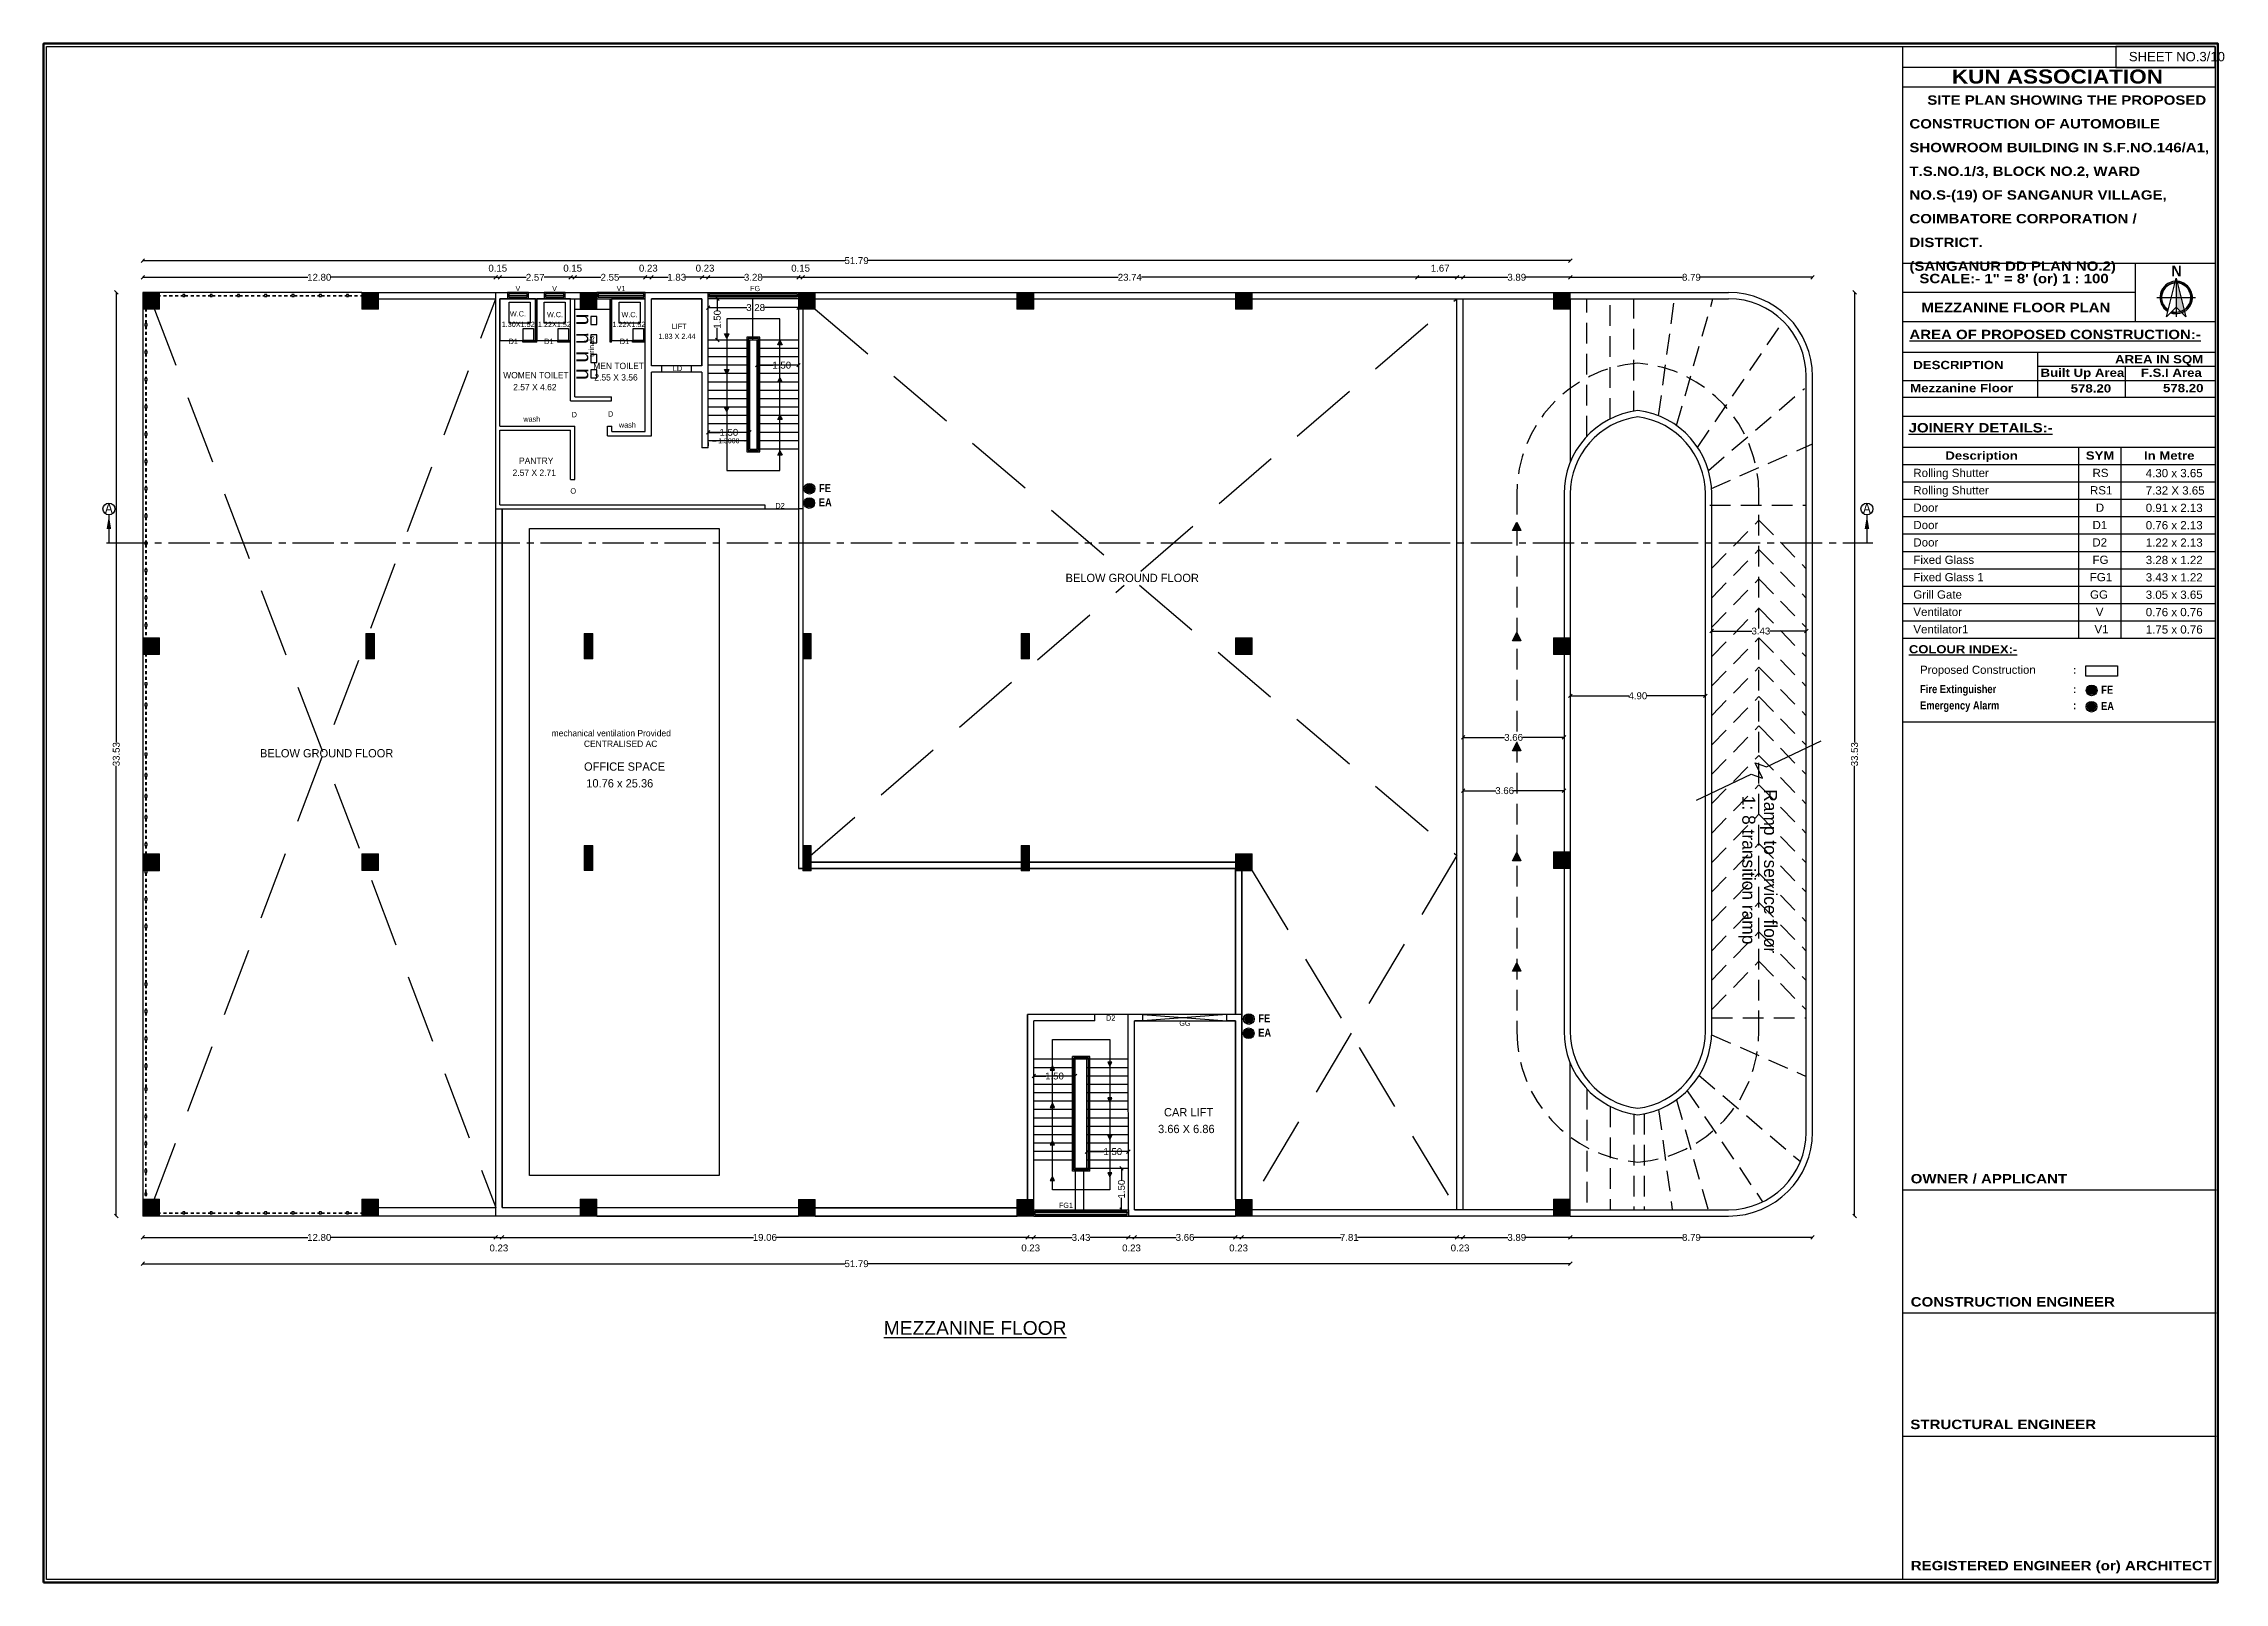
# Model space of a CAD drawing. Header units: metres. Extents: x 71870 to 72053, y 12512 to 13084.
# Drawn here: x 71907.3 to 71986.5, y 12861.9 to 12917.7 of the extents above; entities that cross this region are included whole.
import ezdxf

# ---------------------------------------------------------------- set-up
doc = ezdxf.new("R2010")
doc.units = ezdxf.units.M
doc.header["$MEASUREMENT"] = 0
for name, pattern in [('ACAD_ISO08W100', [36, 24, -3, 6, -3]), ('CENTER2', [1.125, 0.75, -0.125, 0.125, -0.125]), ('Dim Line', [0.375, 0.25, -0.125]), ('HIDDEN2', [0.1875, 0.125, -0.0625])]:
    doc.linetypes.add(name, pattern=pattern)
doc.layers.get('Defpoints').update_dxf_attribs({"color": 6, "lineweight": 0})
for name, color, linetype, lineweight in [('02_FB_WALL', 7, 'Continuous', 30), ('BLK_1_FLR_1_ROOM_1_LIGHT_VENTILATION_1', 2, 'Continuous', 0), ('COL', 1, 'Continuous', 18)]:
    doc.layers.add(name, color=color, linetype=linetype, lineweight=lineweight)
doc.layers.add('BLK_1_FLR_1_BLT_UP_AREA', color=52, linetype='Continuous', plot=False)
for name, color, linetype in [('BLK_1_FLR_1_EXIT_WIDTH_STAIR', 1, 'Continuous'), ('BLK_1_FLR_1_LIFT_1', 30, 'Continuous'), ('BLK_1_FLR_1_LIFT_2', 30, 'Continuous'), ('BLK_1_FLR_1_ROOM_1', 2, 'Continuous'), ('BLK_1_FLR_1_URINAL', 235, 'Continuous'), ('BLK_1_FLR_1_WASH', 55, 'Continuous'), ('BLK_1_FLR_1_WATER_CLOSET', 1, 'Continuous'), ('PATH_WAY', 4, 'Continuous'), ('TOILET_VENTILATION', 6, 'Continuous')]:
    doc.layers.add(name, color=color, linetype=linetype)
doc.styles.add('bold', font='GOTHICB.TTF')
doc.styles.add('century Gothic', font='arial.ttf')
doc.styles.add('MtXpl_Arial_Black', font='')
doc.styles.get("Standard").update_dxf_attribs({"font": 'arial.ttf'})
doc.styles.add('TITLE', font='GOTHIC.TTF')
doc.styles.get('MtXpl_Arial_Black').set_extended_font_data('Arial Black')
doc.dimstyles.new('STAND', dxfattribs={"dimtxt": 0.25, "dimasz": 0.13, "dimexe": 0, "dimexo": 0, "dimgap": 0, "dimtad": 0, "dimzin": 0, "dimdsep": 46, "dimtxsty": 'century Gothic', "dimblk": 'OBLIQUE', "dimcen": 0.15, "dimse1": 1, "dimse2": 1, "dimclrd": 5, "dimclre": 7, "dimclrt": 5, "dimazin": 0, "dimtfac": 1, "dimtofl": 0, "dimtmove": 0, "dimatfit": 3, "dimfxl": 0, "dimtolj": 1, "dimtzin": 0, "dimlwd": -1, "dimlwe": -1, "dimarcsym": 0})
doc.dimstyles.get("Standard").update_dxf_attribs({"dimtxt": 0.18, "dimasz": 0.18, "dimexe": 0.18, "dimexo": 0.0625, "dimgap": 0.09, "dimtad": 0, "dimtih": 1, "dimtoh": 1, "dimdec": 4, "dimzin": 0, "dimdsep": 46, "dimtxsty": 'Standard', "dimcen": 0.09, "dimadec": 0, "dimazin": 0, "dimtfac": 1, "dimtdec": 4, "dimtofl": 0, "dimtmove": 0, "dimatfit": 3, "dimfxl": 0, "dimtolj": 1, "dimtzin": 0, "dimarcsym": 0})

msp = doc.modelspace()

# ---------------------------------------------------------------- texts
at = {"color": 7, "lineweight": 25, "ltscale": 0.3, "style": 'bold'}
msp.add_text('N', height=0.38923, rotation=180.0093507, dxfattribs=at).set_placement((71984.91209, 12909.6553))
at = {"style": 'TITLE'}
for s, p in [('Ramp to service floor', (71969.75901, 12890.64727)), ('1: 8 transition ramp', (71968.97094, 12890.40825))]:
    msp.add_text(s, height=0.4712496, rotation=270, dxfattribs=at).set_placement(p)
at = {"color": 7, "lineweight": 25, "attachment_point": 5}
for s, insert, char_height, width in [('SHEET NO.3/10', (71984.73851, 12917.2372), 0.34, 4.2485503), ('{\\LMEZZANINE FLOOR}', (71941.13745, 12871.08766), 0.5, 13.2212347)]:
    msp.add_mtext(s, dxfattribs=dict(at, insert=insert, char_height=char_height, width=width))
at = {"color": 7, "lineweight": 25, "attachment_point": 1, "line_spacing_factor": 1.519185, "style": 'MtXpl_Arial_Black'}
for s, insert, char_height, width in [('{\\C256;KUN ASSOCIATION }', (71976.57564, 12916.77156), 0.51, 16.2654081), ('{\\W4.29283;\\C256; \\W1;SITE PLAN SHOWING THE PROPOSED CONSTRUCTION OF AUTOMOBILE SHOWROOM BUILDING IN S.F.NO.146/A1, T.S.NO.1/3, BLOCK NO.2, WARD NO.S-(19) OF SANGANUR VILLAGE, COIMBATORE CORPORATION / DISTRICT. \\P(SANGANUR DD PLAN NO.2)}', (71975.03514, 12915.8322), 0.34, 10.8436054), ('{\\C256;SCALE:- 1" = 8\' (or) 1 : 100}', (71975.39748, 12909.35427), 0.34, 10.8436054), ('{\\C256;MEZZANINE FLOOR PLAN}', (71975.46901, 12908.30289), 0.34, 10.8436054), ('{\\L\\C256;AREA OF PROPOSED CONSTRUCTION:-}', (71975.03514, 12907.32509), 0.34, 10.8436054)]:
    msp.add_mtext(s, dxfattribs=dict(at, insert=insert, char_height=char_height, width=width))
at = {"attachment_point": 1, "style": 'TITLE'}
for s, insert, char_height, width in [('V', (71924.46056, 12908.91723), 0.19, 0.4813095), ('V', (71925.79035, 12908.91723), 0.19, 0.4813095), ('V1', (71928.12884, 12908.91723), 0.19, 0.4813095), ('FG', (71932.97077, 12908.91723), 0.19, 0.4813095), ('W.C.', (71924.25732, 12907.99818), 0.19, 0.4813095), ('W.C.', (71925.6036, 12907.97173), 0.19, 0.4813095), ('W.C.', (71928.30667, 12907.97173), 0.19, 0.4813095), ('1.30X1.52', (71923.96201, 12907.61749), 0.19, 1.6590334), ('1.22X1.52', (71925.27425, 12907.61309), 0.19, 1.6590334), ('1.22X1.52', (71927.97732, 12907.61309), 0.19, 1.6590334), ('1.83 X 2.44', (71929.65032, 12907.18158), 0.19, 1.6590334), ('LIFT', (71930.13128, 12907.54022), 0.19, 0.4813095), ('D1', (71924.21033, 12907.00408), 0.2, 1.6006521), ('D1', (71925.50243, 12907.00408), 0.2, 1.6006521), ('D1', (71928.24807, 12907.00408), 0.2, 1.6006521), ('WOMEN TOILET', (71924.01501, 12905.79092), 0.23, 2.3560524), ('MEN TOILET', (71927.27851, 12906.12679), 0.23, 1.8414298), ('2.55 X 3.56', (71927.32232, 12905.71206), 0.23, 1.6006521), ('LD', (71930.16756, 12906.0233), 0.2, 1.6006521), ('2.57 X 4.62', (71924.3768, 12905.35624), 0.23, 1.6006521), ('wash', (71924.74628, 12904.17856), 0.19, 0.4813095), ('D', (71926.49725, 12904.3439), 0.2, 1.6006521), ('D', (71927.81577, 12904.36809), 0.2, 1.6006521), ('wash', (71928.21449, 12903.96567), 0.19, 0.4813095), ('PANTRY', (71924.58871, 12902.68541), 0.23, 0.9390301), ('2.57 X 2.71', (71924.35488, 12902.25073), 0.23, 1.6006521), ('\\pt0.4;O', (71926.45224, 12901.57275), 0.2, 1.6006521), ('D2', (71933.88805, 12901.03642), 0.2, 1.6006521), ('BELOW GROUND FLOOR', (71944.41893, 12898.46618), 0.3, 4.9425712), ('BELOW GROUND FLOOR', (71915.1906, 12892.10212), 0.3, 4.9425712), ('{\\W9.268949; }mechanical ventilation Provided\\P{\\W7.65461;   }CENTRALISED AC', (71924.98087, 12892.79505), 0.23, 6.6482647), ('OFFICE SPACE', (71926.94758, 12891.61873), 0.3, 3.181798), ('10.76 x 25.36', (71927.02898, 12891.01063), 0.3, 2.5770123), ('D2', (71945.88568, 12882.44174), 0.2, 1.6006521), ('GG', (71948.54647, 12882.24634), 0.19, 0.4813095), ('CAR LIFT', (71947.98987, 12879.07187), 0.3, 2.0544002), ('3.66 X 6.86', (71947.7749, 12878.46377), 0.3, 2.1209546), ('FG1', (71944.17772, 12875.63637), 0.19, 0.4813095), ('FG1', (71944.17773, 12875.63634), 0.19, 0.4813095)]:
    msp.add_mtext(s, dxfattribs=dict(at, insert=insert, char_height=char_height, width=width))
at = {"attachment_point": 1, "rotation": 90, "style": 'TITLE'}
for s, insert, char_height, width in [('u', (71926.53076, 12907.4867), 0.57, 1.4439284), ('u', (71926.53076, 12906.80546), 0.57, 1.4439284), ('urinals', (71927.12451, 12906.34102), 0.19, 0.4813095), ('u', (71926.53076, 12906.13152), 0.57, 1.4439284), ('u', (71926.53076, 12905.5016), 0.57, 1.4439284)]:
    msp.add_mtext(s, dxfattribs=dict(at, insert=insert, char_height=char_height, width=width))
at = {"lineweight": 25, "attachment_point": 1}
for s, width, insert, char_height in [('{\\fArial Black|b0|i0|c0|p34;AREA IN SQM}', 13.7588778, (71982.49545, 12906.40577), 0.3001138), ('{\\fArial Black|b0|i0|c0|p34;DESCRIPTION}', 13.7588778, (71975.17328, 12906.19553), 0.3001138), ('{\\fArial Black|b0|i0|c0|p34;Built Up Area}', 13.7588778, (71979.79179, 12905.91569), 0.3001138), ('{\\fArial Black|b0|i0|c0|p34;F.S.I Area}', 13.7588778, (71983.42883, 12905.91569), 0.3001138), ('{\\fArial Black|b0|i0|c0|p34;Mezzanine Floor}', 13.7588778, (71975.06178, 12905.35819), 0.3001138), ('{\\fArial Black|b0|i0|c0|p34;578.20}', 2.8698399, (71980.8858, 12905.34716), 0.3001138), ('{\\fArial Black|b0|i0|c0|p34;578.20}', 13.7588778, (71984.23561, 12905.35819), 0.3001138), ('{\\fArial Black|b0|i0|c0|p34;Description}', 13.7588778, (71976.33764, 12902.90849), 0.2989123), ('{\\fArial Black|b0|i0|c0|p34;SYM}', 13.7588778, (71981.4346, 12902.90849), 0.2989123), ('{\\fArial Black|b0|i0|c0|p34;In Metre}', 13.7588778, (71983.54417, 12902.90849), 0.2989123), ('Rolling Shutter', 13.7588778, (71975.17754, 12902.2779), 0.2989123), ('Rolling Shutter', 13.7588778, (71975.17754, 12901.64732), 0.2989123), ('RS1', 13.7588778, (71981.58462, 12901.64732), 0.298912), ('RS', 13.7588778, (71981.67778, 12902.2779), 0.298912), ('4.30 x 3.65', 13.7588778, (71983.60863, 12902.27103), 0.2989123), ('7.32 X 3.65', 13.7588778, (71983.60863, 12901.64045), 0.2989123), ('Door', 13.7588778, (71975.17754, 12901.01673), 0.298912), ('D', 13.7588778, (71981.79767, 12901.01673), 0.29891), ('0.91 x 2.13', 13.7588778, (71983.60863, 12901.00986), 0.2989123), ('Door', 13.7588778, (71975.17754, 12900.38614), 0.298912), ('D1', 13.7588778, (71981.67778, 12900.38614), 0.298912), ('0.76 x 2.13', 13.7588778, (71983.60863, 12900.37928), 0.2989123), ('Door', 13.7588778, (71975.17754, 12899.75556), 0.298912), ('Fixed Glass ', 13.7588778, (71975.17754, 12899.12497), 0.2989123), ('D2', 13.7588778, (71981.67098, 12899.75556), 0.298912), ('1.22 x 2.13', 13.7588778, (71983.60863, 12899.74869), 0.2989123), ('Fixed Glass 1', 13.7588778, (71975.17754, 12898.49439), 0.2989123), ('FG1', 13.7588778, (71981.57821, 12898.49439), 0.298912), ('FG', 13.7588778, (71981.67778, 12899.12497), 0.298912), ('3.28 x 1.22', 13.7588778, (71983.60863, 12899.1181), 0.2989123), ('3.43 x 1.22', 13.7588778, (71983.60863, 12898.48752), 0.2989123), ('Grill Gate', 13.7588778, (71975.17754, 12897.8638), 0.298912), ('GG', 13.7588778, (71981.58796, 12897.8638), 0.298912), ('3.05 x 3.65', 13.7588778, (71983.60863, 12897.85693), 0.2989123), ('Ventilator ', 13.7588778, (71975.17754, 12897.23321), 0.2989123), ('V', 13.7588778, (71981.79767, 12897.23321), 0.29891), ('0.76 x 0.76', 13.7588778, (71983.60863, 12897.22635), 0.2989123), ('Ventilator1 ', 13.7588778, (71975.17754, 12896.60263), 0.2989123), ('V1', 13.7588778, (71981.74866, 12896.60263), 0.298912), ('1.75 x 0.76', 13.7588778, (71983.60863, 12896.59576), 0.2989123), ('{\\fArial Black|b0|i0|c0|p34;\\LCOLOUR INDEX:-}', 13.7588778, (71975.01643, 12895.87529), 0.2950098), ('{\\fArial Narrow|b1|i0|c0|p34;Fire Extinguisher}', 13.7588778, (71975.4233, 12894.42927), 0.2950098), ('Proposed Construction', 13.7588778, (71975.4233, 12895.1303), 0.2950098), ('{\\fArial Narrow|b1|i0|c0|p34;:}', 13.7588778, (71980.97654, 12895.1303), 0.2950098), ('{\\fArial Narrow|b1|i0|c0|p34;FE}', 13.7588778, (71981.99305, 12894.4041), 0.2950098), ('{\\fArial Narrow|b1|i0|c0|p34;Emergency Alarm }', 13.7588778, (71975.4233, 12893.83738), 0.2950098), ('{\\fArial Narrow|b1|i0|c0|p34;:}', 13.7588778, (71980.97654, 12894.42927), 0.2950098), ('{\\fArial Narrow|b1|i0|c0|p34;:}', 13.7588778, (71980.97654, 12893.83738), 0.2950098), ('{\\fArial Narrow|b1|i0|c0|p34;EA}', 13.7588778, (71981.98619, 12893.81221), 0.2950098), ('{\\fArial Black|b0|i0|c0|p34;OWNER / APPLICANT}', 25.8405627, (71975.08061, 12876.67968), 0.3417564), ('{\\fArial Black|b0|i0|c0|p34;CONSTRUCTION ENGINEER}', 25.8405627, (71975.08061, 12872.20988), 0.3417564), ('{\\fArial Black|b0|i0|c0|p34;STRUCTURAL ENGINEER}', 27.3981805, (71975.06681, 12867.76153), 0.3417564), ('{\\fArial Black|b0|i0|c0|p34;REGISTERED ENGINEER (or) ARCHITECT}', 44.0336151, (71975.0833, 12862.63363), 0.3417564)]:
    msp.add_mtext_dynamic_manual_height_columns(s, width=width, gutter_width=6.01629, heights=[0], dxfattribs=dict(at, insert=insert, char_height=char_height))
at = {"color": 7, "lineweight": 25, "insert": (71975.00534, 12903.93844), "char_height": 0.34, "attachment_point": 1, "line_spacing_factor": 1.519185, "style": 'MtXpl_Arial_Black'}
msp.add_mtext_dynamic_manual_height_columns('{\\fArial Black|b0|i0|c0|p34;\\LJOINERY DETAILS:-}', width=13.7588778, gutter_width=6.01629, heights=[0], dxfattribs=at)
at = {"color": 33, "lineweight": 25, "char_height": 0.2950098, "attachment_point": 1}
for s, insert in [('{\\fArial Narrow|b1|i0|c0|p34;FE}', (71935.47267, 12901.72462)), ('{\\fArial Narrow|b1|i0|c0|p34;EA}', (71935.46581, 12901.20663)), ('{\\fArial Narrow|b1|i0|c0|p34;EA}', (71951.40771, 12881.95752)), ('{\\fArial Narrow|b1|i0|c0|p34;FE}', (71951.41456, 12882.4755))]:
    msp.add_mtext_dynamic_manual_height_columns(s, width=13.7588778, gutter_width=6.01629, heights=[0], dxfattribs=dict(at, insert=insert))
at = {"color": 1, "linetype": 'Continuous', "lineweight": 25, "ltscale": 2, "char_height": 0.3429, "attachment_point": 1}
for insert in [(71909.57005, 12901.02163), (71973.35419, 12901.02163)]:
    msp.add_mtext_dynamic_manual_height_columns('{\\fTahoma|b0|i0|c0|p34;A}', width=1547.5845061, gutter_width=1, heights=[0], dxfattribs=dict(at, insert=insert))

# ---------------------------------------------------------------- blocks, each defined once
blk = doc.blocks.new('*U3')
at = {"layer": 'COL'}
h = blk.add_hatch(color=8, dxfattribs=at)
h.dxf.hatch_style = 1
h.paths.add_polyline_path([(2704.9, 761), (2704.9, 737), (2680.9, 737), (2680.9, 761)])
at = {"layer": 'COL', "ltscale": 0.02}
blk.add_lwpolyline([(2704.9, 761), (2704.9, 737), (2680.9, 737), (2680.9, 761)], close=True, dxfattribs=at)
blk = doc.blocks.new('arrowww')
at = {"layer": '02_FB_WALL'}
h = blk.add_hatch(color=252, dxfattribs=at)
h.dxf.hatch_style = 1
h.paths.add_polyline_path([(156792.6, 14158.6), (156780.6, 14164.6), (156792.6, 14170.6)])
at = {"layer": '02_FB_WALL', "color": 252}
blk.add_lwpolyline([(156792.6, 14158.6), (156780.6, 14164.6), (156792.6, 14170.6)], close=True, dxfattribs=at)
blk = doc.blocks.new('_Oblique')
at = {"color": 0, "linetype": 'ByBlock', "lineweight": -2}
blk.add_line((-0.5, -0.5), (0.5, 0.5), dxfattribs=at)
blk = doc.blocks.new('*D54')
at = {"color": 5}
for p, q in [((71933.229, 12906.038), (71933.808, 12906.038)), ((71934.729, 12906.038), (71934.433, 12906.038))]:
    blk.add_line(p, q, dxfattribs=at)
at = {"layer": 'Defpoints', "color": 0, "lineweight": 25}
for p in [(71933.229, 12906.038), (71934.729, 12906.038), (71934.729, 12906.038)]:
    blk.add_point(p, dxfattribs=at)
at = {"color": 5, "xscale": 0.13, "yscale": 0.13, "zscale": 0.13, "rotation": 180}
blk.add_blockref('_Oblique', (71933.229, 12906.038), dxfattribs=at)
at = {"color": 5, "xscale": 0.13, "yscale": 0.13, "zscale": 0.13}
blk.add_blockref('_Oblique', (71934.729, 12906.038), dxfattribs=at)
at = {"color": 5, "insert": (71934.121, 12906.038), "char_height": 0.25, "attachment_point": 5, "style": 'century Gothic'}
blk.add_mtext('\\A1;1.50', dxfattribs=at)
blk = doc.blocks.new('*D55')
at = {"color": 5}
for p, q in [((71931.452, 12903.599), (71931.89, 12903.599)), ((71932.952, 12903.599), (71932.515, 12903.599))]:
    blk.add_line(p, q, dxfattribs=at)
at = {"layer": 'Defpoints', "color": 0, "lineweight": 25}
for p in [(71931.452, 12903.599), (71932.952, 12903.599), (71932.952, 12903.599)]:
    blk.add_point(p, dxfattribs=at)
at = {"color": 5, "xscale": 0.13, "yscale": 0.13, "zscale": 0.13, "rotation": 180}
blk.add_blockref('_Oblique', (71931.452, 12903.599), dxfattribs=at)
at = {"color": 5, "xscale": 0.13, "yscale": 0.13, "zscale": 0.13}
blk.add_blockref('_Oblique', (71932.952, 12903.599), dxfattribs=at)
at = {"color": 5, "insert": (71932.202, 12903.599), "char_height": 0.25, "attachment_point": 5, "style": 'century Gothic'}
blk.add_mtext('\\A1;1.50', dxfattribs=at)
blk = doc.blocks.new('*D56')
at = {"color": 5}
for p, q in [((71931.783, 12908.452), (71931.783, 12908.014)), ((71931.783, 12906.952), (71931.783, 12907.389))]:
    blk.add_line(p, q, dxfattribs=at)
at = {"layer": 'Defpoints', "color": 0, "lineweight": 25}
for p in [(71931.783, 12908.452), (71931.783, 12908.452), (71931.783, 12906.952)]:
    blk.add_point(p, dxfattribs=at)
at = {"color": 5, "xscale": 0.13, "yscale": 0.13, "zscale": 0.13}
for p, rotation in [((71931.783, 12908.452), 90), ((71931.783, 12906.952), 270)]:
    blk.add_blockref('_Oblique', p, dxfattribs=dict(at, rotation=rotation))
at = {"color": 5, "insert": (71931.783, 12907.702), "char_height": 0.25, "attachment_point": 5, "rotation": 90, "style": 'century Gothic'}
blk.add_mtext('\\A1;1.50', dxfattribs=at)
blk = doc.blocks.new('*D57')
at = {"color": 5}
for p, q in [((71931.452, 12908.131), (71932.849, 12908.131)), ((71934.729, 12908.131), (71933.499, 12908.131))]:
    blk.add_line(p, q, dxfattribs=at)
at = {"layer": 'Defpoints', "color": 0, "lineweight": 25}
for p in [(71931.452, 12908.135), (71934.729, 12908.131), (71934.729, 12908.071)]:
    blk.add_point(p, dxfattribs=at)
at = {"color": 5, "xscale": 0.13, "yscale": 0.13, "zscale": 0.13, "rotation": 180}
blk.add_blockref('_Oblique', (71931.452, 12908.131), dxfattribs=at)
at = {"color": 5, "xscale": 0.13, "yscale": 0.13, "zscale": 0.13}
blk.add_blockref('_Oblique', (71934.729, 12908.131), dxfattribs=at)
at = {"color": 5, "insert": (71933.174, 12908.131), "char_height": 0.25, "attachment_point": 5, "style": 'century Gothic'}
blk.add_mtext('\\A1;3.28', dxfattribs=at)
blk = doc.blocks.new('*D58')
at = {"color": 5}
for p, q in [((71943.267, 12880.234), (71943.704, 12880.234)), ((71944.767, 12880.234), (71944.329, 12880.234))]:
    blk.add_line(p, q, dxfattribs=at)
at = {"layer": 'Defpoints', "color": 0, "lineweight": 25}
for p in [(71943.267, 12880.234), (71944.767, 12880.234), (71944.767, 12880.234)]:
    blk.add_point(p, dxfattribs=at)
at = {"color": 5, "xscale": 0.13, "yscale": 0.13, "zscale": 0.13, "rotation": 180}
blk.add_blockref('_Oblique', (71943.267, 12880.234), dxfattribs=at)
at = {"color": 5, "xscale": 0.13, "yscale": 0.13, "zscale": 0.13}
blk.add_blockref('_Oblique', (71944.767, 12880.234), dxfattribs=at)
at = {"color": 5, "insert": (71944.017, 12880.234), "char_height": 0.25, "attachment_point": 5, "style": 'century Gothic'}
blk.add_mtext('\\A1;1.50', dxfattribs=at)
blk = doc.blocks.new('*D59')
at = {"color": 5}
for p, q in [((71945.196, 12877.491), (71945.819, 12877.491)), ((71946.696, 12877.491), (71946.444, 12877.491))]:
    blk.add_line(p, q, dxfattribs=at)
at = {"layer": 'Defpoints', "color": 0, "lineweight": 25}
for p in [(71945.196, 12877.491), (71946.696, 12877.491), (71946.696, 12877.491)]:
    blk.add_point(p, dxfattribs=at)
at = {"color": 5, "xscale": 0.13, "yscale": 0.13, "zscale": 0.13, "rotation": 180}
blk.add_blockref('_Oblique', (71945.196, 12877.491), dxfattribs=at)
at = {"color": 5, "xscale": 0.13, "yscale": 0.13, "zscale": 0.13}
blk.add_blockref('_Oblique', (71946.696, 12877.491), dxfattribs=at)
at = {"color": 5, "insert": (71946.132, 12877.491), "char_height": 0.25, "attachment_point": 5, "style": 'century Gothic'}
blk.add_mtext('\\A1;1.50', dxfattribs=at)
blk = doc.blocks.new('*D60')
at = {"color": 5}
for p, q in [((71946.448, 12876.881), (71946.448, 12876.444)), ((71946.448, 12875.381), (71946.448, 12875.819))]:
    blk.add_line(p, q, dxfattribs=at)
at = {"layer": 'Defpoints', "color": 0, "lineweight": 25}
for p in [(71946.448, 12876.881), (71946.448, 12875.381), (71946.448, 12875.381)]:
    blk.add_point(p, dxfattribs=at)
at = {"color": 5, "xscale": 0.13, "yscale": 0.13, "zscale": 0.13}
for p, rotation in [((71946.448, 12876.881), 90), ((71946.448, 12875.381), 270)]:
    blk.add_blockref('_Oblique', p, dxfattribs=dict(at, rotation=rotation))
at = {"color": 5, "insert": (71946.448, 12876.131), "char_height": 0.25, "attachment_point": 5, "rotation": 90, "style": 'century Gothic'}
blk.add_mtext('\\A1;1.50', dxfattribs=at)
blk = doc.blocks.new('*D61')
at = {"color": 5}
for p, q in [((71958.845, 12890.593), (71960.025, 12890.593)), ((71962.502, 12890.593), (71960.674, 12890.593))]:
    blk.add_line(p, q, dxfattribs=at)
at = {"layer": 'Defpoints', "color": 0, "lineweight": 25}
for p in [(71958.845, 12890.593), (71958.845, 12890.593), (71962.502, 12890.593)]:
    blk.add_point(p, dxfattribs=at)
at = {"color": 5, "xscale": 0.13, "yscale": 0.13, "zscale": 0.13, "rotation": 180}
blk.add_blockref('_Oblique', (71958.845, 12890.593), dxfattribs=at)
at = {"color": 5, "xscale": 0.13, "yscale": 0.13, "zscale": 0.13}
blk.add_blockref('_Oblique', (71962.502, 12890.593), dxfattribs=at)
at = {"color": 5, "lineweight": 25, "insert": (71960.349, 12890.593), "char_height": 0.25, "attachment_point": 5, "style": 'century Gothic'}
blk.add_mtext('\\A1;3.66', dxfattribs=at)
blk = doc.blocks.new('*D62')
at = {"color": 5}
for p, q in [((71967.862, 12896.387), (71969.32, 12896.387)), ((71971.291, 12896.387), (71969.969, 12896.387))]:
    blk.add_line(p, q, dxfattribs=at)
at = {"layer": 'Defpoints', "color": 0, "lineweight": 25}
for p in [(71967.862, 12896.252), (71971.291, 12896.387), (71971.291, 12896.252)]:
    blk.add_point(p, dxfattribs=at)
at = {"color": 5, "xscale": 0.13, "yscale": 0.13, "zscale": 0.13, "rotation": 180}
blk.add_blockref('_Oblique', (71967.862, 12896.387), dxfattribs=at)
at = {"color": 5, "xscale": 0.13, "yscale": 0.13, "zscale": 0.13}
blk.add_blockref('_Oblique', (71971.291, 12896.387), dxfattribs=at)
at = {"color": 5, "lineweight": 25, "insert": (71969.645, 12896.387), "char_height": 0.25, "attachment_point": 5, "style": 'century Gothic'}
blk.add_mtext('\\A1;3.43', dxfattribs=at)
blk = doc.blocks.new('*D63')
at = {"color": 5}
for p, q in [((71910.94, 12909.228), (71916.932, 12909.228)), ((71923.742, 12909.228), (71917.751, 12909.228))]:
    blk.add_line(p, q, dxfattribs=at)
at = {"layer": 'Defpoints', "color": 0, "lineweight": 25}
for p in [(71910.94, 12908.681), (71923.742, 12909.228), (71923.742, 12908.452)]:
    blk.add_point(p, dxfattribs=at)
at = {"color": 5, "xscale": 0.13, "yscale": 0.13, "zscale": 0.13, "rotation": 180}
blk.add_blockref('_Oblique', (71910.94, 12909.228), dxfattribs=at)
at = {"color": 5, "xscale": 0.13, "yscale": 0.13, "zscale": 0.13}
blk.add_blockref('_Oblique', (71923.742, 12909.228), dxfattribs=at)
at = {"color": 5, "insert": (71917.341, 12909.228), "char_height": 0.25, "attachment_point": 5, "style": 'century Gothic'}
blk.add_mtext('\\A1;12.80', dxfattribs=at)
blk = doc.blocks.new('*D64')
at = {"color": 5}
blk.add_line((71923.742, 12909.228), (71923.894, 12909.228), dxfattribs=at)
at = {"layer": 'Defpoints', "color": 0, "lineweight": 25}
for p in [(71923.894, 12909.228), (71923.742, 12908.452), (71923.894, 12908.452)]:
    blk.add_point(p, dxfattribs=at)
at = {"color": 5, "xscale": 0.13, "yscale": 0.13, "zscale": 0.13, "rotation": 180}
blk.add_blockref('_Oblique', (71923.742, 12909.228), dxfattribs=at)
at = {"color": 5, "xscale": 0.13, "yscale": 0.13, "zscale": 0.13}
blk.add_blockref('_Oblique', (71923.894, 12909.228), dxfattribs=at)
at = {"color": 5, "insert": (71923.818, 12909.558), "char_height": 0.25, "attachment_point": 5, "style": 'century Gothic'}
blk.add_mtext('\\A1;0.15', dxfattribs=at)
blk = doc.blocks.new('*D65')
at = {"color": 5}
for p, q in [((71923.894, 12909.228), (71924.85, 12909.228)), ((71926.46, 12909.228), (71925.504, 12909.228))]:
    blk.add_line(p, q, dxfattribs=at)
at = {"layer": 'Defpoints', "color": 0, "lineweight": 25}
for p in [(71926.46, 12909.228), (71923.894, 12908.452), (71926.46, 12908.452)]:
    blk.add_point(p, dxfattribs=at)
at = {"color": 5, "xscale": 0.13, "yscale": 0.13, "zscale": 0.13, "rotation": 180}
blk.add_blockref('_Oblique', (71923.894, 12909.228), dxfattribs=at)
at = {"color": 5, "xscale": 0.13, "yscale": 0.13, "zscale": 0.13}
blk.add_blockref('_Oblique', (71926.46, 12909.228), dxfattribs=at)
at = {"color": 5, "insert": (71925.177, 12909.228), "char_height": 0.25, "attachment_point": 5, "style": 'century Gothic'}
blk.add_mtext('\\A1;2.57', dxfattribs=at)
blk = doc.blocks.new('*D66')
at = {"color": 5}
blk.add_line((71926.46, 12909.228), (71926.612, 12909.228), dxfattribs=at)
at = {"layer": 'Defpoints', "color": 0, "lineweight": 25}
for p in [(71926.612, 12909.228), (71926.46, 12908.452), (71926.612, 12908.452)]:
    blk.add_point(p, dxfattribs=at)
at = {"color": 5, "xscale": 0.13, "yscale": 0.13, "zscale": 0.13, "rotation": 180}
blk.add_blockref('_Oblique', (71926.46, 12909.228), dxfattribs=at)
at = {"color": 5, "xscale": 0.13, "yscale": 0.13, "zscale": 0.13}
blk.add_blockref('_Oblique', (71926.612, 12909.228), dxfattribs=at)
at = {"color": 5, "insert": (71926.536, 12909.558), "char_height": 0.25, "attachment_point": 5, "style": 'century Gothic'}
blk.add_mtext('\\A1;0.15', dxfattribs=at)
blk = doc.blocks.new('*D67')
at = {"color": 5}
for p, q in [((71926.612, 12909.228), (71927.561, 12909.228)), ((71929.166, 12909.228), (71928.217, 12909.228))]:
    blk.add_line(p, q, dxfattribs=at)
at = {"layer": 'Defpoints', "color": 0, "lineweight": 25}
for p in [(71929.166, 12909.228), (71926.612, 12908.452), (71929.166, 12908.452)]:
    blk.add_point(p, dxfattribs=at)
at = {"color": 5, "xscale": 0.13, "yscale": 0.13, "zscale": 0.13, "rotation": 180}
blk.add_blockref('_Oblique', (71926.612, 12909.228), dxfattribs=at)
at = {"color": 5, "xscale": 0.13, "yscale": 0.13, "zscale": 0.13}
blk.add_blockref('_Oblique', (71929.166, 12909.228), dxfattribs=at)
at = {"color": 5, "insert": (71927.889, 12909.228), "char_height": 0.25, "attachment_point": 5, "style": 'century Gothic'}
blk.add_mtext('\\A1;2.55', dxfattribs=at)
blk = doc.blocks.new('*D68')
at = {"color": 5}
blk.add_line((71929.166, 12909.228), (71929.395, 12909.228), dxfattribs=at)
at = {"layer": 'Defpoints', "color": 0, "lineweight": 25}
for p in [(71929.395, 12909.228), (71929.166, 12908.452), (71929.395, 12908.452)]:
    blk.add_point(p, dxfattribs=at)
at = {"color": 5, "xscale": 0.13, "yscale": 0.13, "zscale": 0.13, "rotation": 180}
blk.add_blockref('_Oblique', (71929.166, 12909.228), dxfattribs=at)
at = {"color": 5, "xscale": 0.13, "yscale": 0.13, "zscale": 0.13}
blk.add_blockref('_Oblique', (71929.395, 12909.228), dxfattribs=at)
at = {"color": 5, "insert": (71929.28, 12909.558), "char_height": 0.25, "attachment_point": 5, "style": 'century Gothic'}
blk.add_mtext('\\A1;0.23', dxfattribs=at)
blk = doc.blocks.new('*D69')
at = {"color": 5}
for p, q in [((71929.395, 12909.228), (71929.996, 12909.228)), ((71931.224, 12909.228), (71930.622, 12909.228))]:
    blk.add_line(p, q, dxfattribs=at)
at = {"layer": 'Defpoints', "color": 0, "lineweight": 25}
for p in [(71931.224, 12909.228), (71929.395, 12908.452), (71931.224, 12908.452)]:
    blk.add_point(p, dxfattribs=at)
at = {"color": 5, "xscale": 0.13, "yscale": 0.13, "zscale": 0.13, "rotation": 180}
blk.add_blockref('_Oblique', (71929.395, 12909.228), dxfattribs=at)
at = {"color": 5, "xscale": 0.13, "yscale": 0.13, "zscale": 0.13}
blk.add_blockref('_Oblique', (71931.224, 12909.228), dxfattribs=at)
at = {"color": 5, "insert": (71930.309, 12909.228), "char_height": 0.25, "attachment_point": 5, "style": 'century Gothic'}
blk.add_mtext('\\A1;1.83', dxfattribs=at)
blk = doc.blocks.new('*D70')
at = {"color": 5}
blk.add_line((71931.224, 12909.228), (71931.452, 12909.228), dxfattribs=at)
at = {"layer": 'Defpoints', "color": 0, "lineweight": 25}
for p in [(71931.452, 12909.228), (71931.224, 12908.452), (71931.452, 12908.452)]:
    blk.add_point(p, dxfattribs=at)
at = {"color": 5, "xscale": 0.13, "yscale": 0.13, "zscale": 0.13, "rotation": 180}
blk.add_blockref('_Oblique', (71931.224, 12909.228), dxfattribs=at)
at = {"color": 5, "xscale": 0.13, "yscale": 0.13, "zscale": 0.13}
blk.add_blockref('_Oblique', (71931.452, 12909.228), dxfattribs=at)
at = {"color": 5, "insert": (71931.338, 12909.558), "char_height": 0.25, "attachment_point": 5, "style": 'century Gothic'}
blk.add_mtext('\\A1;0.23', dxfattribs=at)
blk = doc.blocks.new('*D71')
at = {"color": 5}
for p, q in [((71931.452, 12909.228), (71932.766, 12909.228)), ((71934.729, 12909.228), (71933.415, 12909.228))]:
    blk.add_line(p, q, dxfattribs=at)
at = {"layer": 'Defpoints', "color": 0, "lineweight": 25}
for p in [(71934.729, 12909.228), (71934.729, 12908.681), (71931.452, 12908.452)]:
    blk.add_point(p, dxfattribs=at)
at = {"color": 5, "xscale": 0.13, "yscale": 0.13, "zscale": 0.13, "rotation": 180}
blk.add_blockref('_Oblique', (71931.452, 12909.228), dxfattribs=at)
at = {"color": 5, "xscale": 0.13, "yscale": 0.13, "zscale": 0.13}
blk.add_blockref('_Oblique', (71934.729, 12909.228), dxfattribs=at)
at = {"color": 5, "insert": (71933.09, 12909.228), "char_height": 0.25, "attachment_point": 5, "style": 'century Gothic'}
blk.add_mtext('\\A1;3.28', dxfattribs=at)
blk = doc.blocks.new('*D72')
at = {"color": 5}
blk.add_line((71934.729, 12909.228), (71934.881, 12909.228), dxfattribs=at)
at = {"layer": 'Defpoints', "color": 0, "lineweight": 25}
for p in [(71934.729, 12908.681), (71934.881, 12909.228), (71934.881, 12908.071)]:
    blk.add_point(p, dxfattribs=at)
at = {"color": 5, "xscale": 0.13, "yscale": 0.13, "zscale": 0.13, "rotation": 180}
blk.add_blockref('_Oblique', (71934.729, 12909.228), dxfattribs=at)
at = {"color": 5, "xscale": 0.13, "yscale": 0.13, "zscale": 0.13}
blk.add_blockref('_Oblique', (71934.881, 12909.228), dxfattribs=at)
at = {"color": 5, "insert": (71934.805, 12909.558), "char_height": 0.25, "attachment_point": 5, "style": 'century Gothic'}
blk.add_mtext('\\A1;0.15', dxfattribs=at)
blk = doc.blocks.new('*D73')
at = {"color": 5}
for p, q in [((71934.881, 12909.228), (71946.325, 12909.228)), ((71958.616, 12909.228), (71947.172, 12909.228))]:
    blk.add_line(p, q, dxfattribs=at)
at = {"layer": 'Defpoints', "color": 0, "lineweight": 25}
for p in [(71958.616, 12909.228), (71934.881, 12908.071), (71958.616, 12908.452)]:
    blk.add_point(p, dxfattribs=at)
at = {"color": 5, "xscale": 0.13, "yscale": 0.13, "zscale": 0.13, "rotation": 180}
blk.add_blockref('_Oblique', (71934.881, 12909.228), dxfattribs=at)
at = {"color": 5, "xscale": 0.13, "yscale": 0.13, "zscale": 0.13}
blk.add_blockref('_Oblique', (71958.616, 12909.228), dxfattribs=at)
at = {"color": 5, "insert": (71946.749, 12909.228), "char_height": 0.25, "attachment_point": 5, "style": 'century Gothic'}
blk.add_mtext('\\A1;23.74', dxfattribs=at)
blk = doc.blocks.new('*D74')
at = {"color": 5}
blk.add_line((71957.176, 12909.228), (71958.845, 12909.228), dxfattribs=at)
at = {"layer": 'Defpoints', "color": 0, "lineweight": 25}
for p in [(71958.845, 12909.228), (71957.176, 12908.452), (71958.845, 12908.452)]:
    blk.add_point(p, dxfattribs=at)
at = {"color": 5, "xscale": 0.13, "yscale": 0.13, "zscale": 0.13, "rotation": 180}
blk.add_blockref('_Oblique', (71957.176, 12909.228), dxfattribs=at)
at = {"color": 5, "xscale": 0.13, "yscale": 0.13, "zscale": 0.13}
blk.add_blockref('_Oblique', (71958.845, 12909.228), dxfattribs=at)
at = {"color": 5, "insert": (71958.011, 12909.558), "char_height": 0.25, "attachment_point": 5, "style": 'century Gothic'}
blk.add_mtext('\\A1;1.67', dxfattribs=at)
blk = doc.blocks.new('*D75')
at = {"color": 5}
for p, q in [((71958.845, 12909.228), (71960.463, 12909.228)), ((71962.731, 12909.228), (71961.113, 12909.228))]:
    blk.add_line(p, q, dxfattribs=at)
at = {"layer": 'Defpoints', "color": 0, "lineweight": 25}
for p in [(71962.731, 12909.228), (71958.845, 12908.452), (71962.731, 12901.365)]:
    blk.add_point(p, dxfattribs=at)
at = {"color": 5, "xscale": 0.13, "yscale": 0.13, "zscale": 0.13, "rotation": 180}
blk.add_blockref('_Oblique', (71958.845, 12909.228), dxfattribs=at)
at = {"color": 5, "xscale": 0.13, "yscale": 0.13, "zscale": 0.13}
blk.add_blockref('_Oblique', (71962.731, 12909.228), dxfattribs=at)
at = {"color": 5, "insert": (71960.788, 12909.228), "char_height": 0.25, "attachment_point": 5, "style": 'century Gothic'}
blk.add_mtext('\\A1;3.89', dxfattribs=at)
blk = doc.blocks.new('*D76')
at = {"color": 5}
for p, q in [((71962.731, 12909.228), (71966.8, 12909.228)), ((71971.519, 12909.228), (71967.45, 12909.228))]:
    blk.add_line(p, q, dxfattribs=at)
at = {"layer": 'Defpoints', "color": 0, "lineweight": 25}
for p in [(71971.519, 12909.228), (71962.731, 12901.365), (71971.519, 12900.955)]:
    blk.add_point(p, dxfattribs=at)
at = {"color": 5, "xscale": 0.13, "yscale": 0.13, "zscale": 0.13, "rotation": 180}
blk.add_blockref('_Oblique', (71962.731, 12909.228), dxfattribs=at)
at = {"color": 5, "xscale": 0.13, "yscale": 0.13, "zscale": 0.13}
blk.add_blockref('_Oblique', (71971.519, 12909.228), dxfattribs=at)
at = {"color": 5, "insert": (71967.125, 12909.228), "char_height": 0.25, "attachment_point": 5, "style": 'century Gothic'}
blk.add_mtext('\\A1;8.79', dxfattribs=at)
blk = doc.blocks.new('*D77')
at = {"color": 5}
for p, q in [((71910.94, 12909.834), (71936.414, 12909.834)), ((71962.731, 12909.834), (71937.258, 12909.834))]:
    blk.add_line(p, q, dxfattribs=at)
at = {"layer": 'Defpoints', "color": 0, "lineweight": 25}
for p in [(71962.731, 12909.834), (71910.94, 12908.681), (71962.731, 12908.681)]:
    blk.add_point(p, dxfattribs=at)
at = {"color": 5, "xscale": 0.13, "yscale": 0.13, "zscale": 0.13, "rotation": 180}
blk.add_blockref('_Oblique', (71910.94, 12909.834), dxfattribs=at)
at = {"color": 5, "xscale": 0.13, "yscale": 0.13, "zscale": 0.13}
blk.add_blockref('_Oblique', (71962.731, 12909.834), dxfattribs=at)
at = {"color": 5, "insert": (71936.836, 12909.834), "char_height": 0.25, "attachment_point": 5, "style": 'century Gothic'}
blk.add_mtext('\\A1;51.79', dxfattribs=at)
blk = doc.blocks.new('*D78')
at = {"color": 5}
for p, q in [((71909.977, 12908.681), (71909.977, 12892.338)), ((71909.977, 12875.153), (71909.977, 12891.495))]:
    blk.add_line(p, q, dxfattribs=at)
at = {"layer": 'Defpoints', "color": 0, "lineweight": 25}
for p in [(71909.977, 12908.681), (71910.94, 12908.681), (71910.94, 12875.153)]:
    blk.add_point(p, dxfattribs=at)
at = {"color": 5, "xscale": 0.13, "yscale": 0.13, "zscale": 0.13}
for p, rotation in [((71909.977, 12908.681), 90), ((71909.977, 12875.153), 270)]:
    blk.add_blockref('_Oblique', p, dxfattribs=dict(at, rotation=rotation))
at = {"color": 5, "lineweight": 25, "insert": (71909.977, 12891.917), "char_height": 0.25, "attachment_point": 5, "rotation": 90, "style": 'century Gothic'}
blk.add_mtext('\\A1;33.53', dxfattribs=at)
blk = doc.blocks.new('*D79')
at = {"color": 5}
for p, q in [((71910.94, 12874.376), (71916.932, 12874.376)), ((71923.742, 12874.376), (71917.751, 12874.376))]:
    blk.add_line(p, q, dxfattribs=at)
at = {"layer": 'Defpoints', "color": 0, "lineweight": 25}
for p in [(71923.742, 12875.457), (71910.94, 12875.153), (71923.742, 12874.376)]:
    blk.add_point(p, dxfattribs=at)
at = {"color": 5, "xscale": 0.13, "yscale": 0.13, "zscale": 0.13, "rotation": 180}
blk.add_blockref('_Oblique', (71910.94, 12874.376), dxfattribs=at)
at = {"color": 5, "xscale": 0.13, "yscale": 0.13, "zscale": 0.13}
blk.add_blockref('_Oblique', (71923.742, 12874.376), dxfattribs=at)
at = {"color": 5, "insert": (71917.341, 12874.376), "char_height": 0.25, "attachment_point": 5, "style": 'century Gothic'}
blk.add_mtext('\\A1;12.80', dxfattribs=at)
blk = doc.blocks.new('*D80')
at = {"color": 5}
blk.add_line((71923.742, 12874.376), (71923.975, 12874.376), dxfattribs=at)
at = {"layer": 'Defpoints', "color": 0, "lineweight": 25}
for p in [(71923.742, 12875.457), (71923.975, 12875.457), (71923.975, 12874.376)]:
    blk.add_point(p, dxfattribs=at)
at = {"color": 5, "xscale": 0.13, "yscale": 0.13, "zscale": 0.13, "rotation": 180}
blk.add_blockref('_Oblique', (71923.742, 12874.376), dxfattribs=at)
at = {"color": 5, "xscale": 0.13, "yscale": 0.13, "zscale": 0.13}
blk.add_blockref('_Oblique', (71923.975, 12874.376), dxfattribs=at)
at = {"color": 5, "insert": (71923.858, 12873.993), "char_height": 0.25, "attachment_point": 5, "style": 'century Gothic'}
blk.add_mtext('\\A1;0.23', dxfattribs=at)
blk = doc.blocks.new('*D81')
at = {"color": 5}
for p, q in [((71923.975, 12874.376), (71933.097, 12874.376)), ((71943.038, 12874.376), (71933.917, 12874.376))]:
    blk.add_line(p, q, dxfattribs=at)
at = {"layer": 'Defpoints', "color": 0, "lineweight": 25}
for p in [(71923.975, 12875.457), (71943.038, 12875.756), (71943.038, 12874.376)]:
    blk.add_point(p, dxfattribs=at)
at = {"color": 5, "xscale": 0.13, "yscale": 0.13, "zscale": 0.13, "rotation": 180}
blk.add_blockref('_Oblique', (71923.975, 12874.376), dxfattribs=at)
at = {"color": 5, "xscale": 0.13, "yscale": 0.13, "zscale": 0.13}
blk.add_blockref('_Oblique', (71943.038, 12874.376), dxfattribs=at)
at = {"color": 5, "insert": (71933.507, 12874.376), "char_height": 0.25, "attachment_point": 5, "style": 'century Gothic'}
blk.add_mtext('\\A1;19.06', dxfattribs=at)
blk = doc.blocks.new('*D82')
at = {"color": 5}
blk.add_line((71943.038, 12874.376), (71943.267, 12874.376), dxfattribs=at)
at = {"layer": 'Defpoints', "color": 0, "lineweight": 25}
for p in [(71943.038, 12875.756), (71943.267, 12875.147), (71943.267, 12874.376)]:
    blk.add_point(p, dxfattribs=at)
at = {"color": 5, "xscale": 0.13, "yscale": 0.13, "zscale": 0.13, "rotation": 180}
blk.add_blockref('_Oblique', (71943.038, 12874.376), dxfattribs=at)
at = {"color": 5, "xscale": 0.13, "yscale": 0.13, "zscale": 0.13}
blk.add_blockref('_Oblique', (71943.267, 12874.376), dxfattribs=at)
at = {"color": 5, "insert": (71943.153, 12873.993), "char_height": 0.25, "attachment_point": 5, "style": 'century Gothic'}
blk.add_mtext('\\A1;0.23', dxfattribs=at)
blk = doc.blocks.new('*D83')
at = {"color": 5}
for p, q in [((71943.267, 12874.376), (71944.657, 12874.376)), ((71946.696, 12874.376), (71945.306, 12874.376))]:
    blk.add_line(p, q, dxfattribs=at)
at = {"layer": 'Defpoints', "color": 0, "lineweight": 25}
for p in [(71943.267, 12875.147), (71946.696, 12875.381), (71946.696, 12874.376)]:
    blk.add_point(p, dxfattribs=at)
at = {"color": 5, "xscale": 0.13, "yscale": 0.13, "zscale": 0.13, "rotation": 180}
blk.add_blockref('_Oblique', (71943.267, 12874.376), dxfattribs=at)
at = {"color": 5, "xscale": 0.13, "yscale": 0.13, "zscale": 0.13}
blk.add_blockref('_Oblique', (71946.696, 12874.376), dxfattribs=at)
at = {"color": 5, "insert": (71944.981, 12874.376), "char_height": 0.25, "attachment_point": 5, "style": 'century Gothic'}
blk.add_mtext('\\A1;3.43', dxfattribs=at)
blk = doc.blocks.new('*D84')
at = {"color": 5}
blk.add_line((71946.696, 12874.376), (71946.924, 12874.376), dxfattribs=at)
at = {"layer": 'Defpoints', "color": 0, "lineweight": 25}
for p in [(71946.696, 12875.381), (71946.924, 12875.381), (71946.924, 12874.376)]:
    blk.add_point(p, dxfattribs=at)
at = {"color": 5, "xscale": 0.13, "yscale": 0.13, "zscale": 0.13, "rotation": 180}
blk.add_blockref('_Oblique', (71946.696, 12874.376), dxfattribs=at)
at = {"color": 5, "xscale": 0.13, "yscale": 0.13, "zscale": 0.13}
blk.add_blockref('_Oblique', (71946.924, 12874.376), dxfattribs=at)
at = {"color": 5, "insert": (71946.81, 12873.993), "char_height": 0.25, "attachment_point": 5, "style": 'century Gothic'}
blk.add_mtext('\\A1;0.23', dxfattribs=at)
blk = doc.blocks.new('*D85')
at = {"color": 5}
for p, q in [((71946.924, 12874.376), (71948.429, 12874.376)), ((71950.582, 12874.376), (71949.078, 12874.376))]:
    blk.add_line(p, q, dxfattribs=at)
at = {"layer": 'Defpoints', "color": 0, "lineweight": 25}
for p in [(71950.582, 12875.756), (71946.924, 12875.381), (71950.582, 12874.376)]:
    blk.add_point(p, dxfattribs=at)
at = {"color": 5, "xscale": 0.13, "yscale": 0.13, "zscale": 0.13, "rotation": 180}
blk.add_blockref('_Oblique', (71946.924, 12874.376), dxfattribs=at)
at = {"color": 5, "xscale": 0.13, "yscale": 0.13, "zscale": 0.13}
blk.add_blockref('_Oblique', (71950.582, 12874.376), dxfattribs=at)
at = {"color": 5, "insert": (71948.753, 12874.376), "char_height": 0.25, "attachment_point": 5, "style": 'century Gothic'}
blk.add_mtext('\\A1;3.66', dxfattribs=at)
blk = doc.blocks.new('*D86')
at = {"color": 5}
blk.add_line((71950.582, 12874.376), (71950.811, 12874.376), dxfattribs=at)
at = {"layer": 'Defpoints', "color": 0, "lineweight": 25}
for p in [(71950.582, 12875.756), (71950.811, 12875.756), (71950.811, 12874.376)]:
    blk.add_point(p, dxfattribs=at)
at = {"color": 5, "xscale": 0.13, "yscale": 0.13, "zscale": 0.13, "rotation": 180}
blk.add_blockref('_Oblique', (71950.582, 12874.376), dxfattribs=at)
at = {"color": 5, "xscale": 0.13, "yscale": 0.13, "zscale": 0.13}
blk.add_blockref('_Oblique', (71950.811, 12874.376), dxfattribs=at)
at = {"color": 5, "insert": (71950.696, 12873.993), "char_height": 0.25, "attachment_point": 5, "style": 'century Gothic'}
blk.add_mtext('\\A1;0.23', dxfattribs=at)
blk = doc.blocks.new('*D87')
at = {"color": 5}
for p, q in [((71950.811, 12874.376), (71954.414, 12874.376)), ((71958.616, 12874.376), (71955.013, 12874.376))]:
    blk.add_line(p, q, dxfattribs=at)
at = {"layer": 'Defpoints', "color": 0, "lineweight": 25}
for p in [(71958.616, 12876.6), (71950.811, 12875.756), (71958.616, 12874.376)]:
    blk.add_point(p, dxfattribs=at)
at = {"color": 5, "xscale": 0.13, "yscale": 0.13, "zscale": 0.13, "rotation": 180}
blk.add_blockref('_Oblique', (71950.811, 12874.376), dxfattribs=at)
at = {"color": 5, "xscale": 0.13, "yscale": 0.13, "zscale": 0.13}
blk.add_blockref('_Oblique', (71958.616, 12874.376), dxfattribs=at)
at = {"color": 5, "insert": (71954.713, 12874.376), "char_height": 0.25, "attachment_point": 5, "style": 'century Gothic'}
blk.add_mtext('\\A1;7.81', dxfattribs=at)
blk = doc.blocks.new('*D88')
at = {"color": 5}
blk.add_line((71958.616, 12874.376), (71958.845, 12874.376), dxfattribs=at)
at = {"layer": 'Defpoints', "color": 0, "lineweight": 25}
for p in [(71958.616, 12876.6), (71958.845, 12876.6), (71958.845, 12874.376)]:
    blk.add_point(p, dxfattribs=at)
at = {"color": 5, "xscale": 0.13, "yscale": 0.13, "zscale": 0.13, "rotation": 180}
blk.add_blockref('_Oblique', (71958.616, 12874.376), dxfattribs=at)
at = {"color": 5, "xscale": 0.13, "yscale": 0.13, "zscale": 0.13}
blk.add_blockref('_Oblique', (71958.845, 12874.376), dxfattribs=at)
at = {"color": 5, "insert": (71958.731, 12873.993), "char_height": 0.25, "attachment_point": 5, "style": 'century Gothic'}
blk.add_mtext('\\A1;0.23', dxfattribs=at)
blk = doc.blocks.new('*D89')
at = {"color": 5}
for p, q in [((71958.845, 12874.376), (71960.463, 12874.376)), ((71962.731, 12874.376), (71961.113, 12874.376))]:
    blk.add_line(p, q, dxfattribs=at)
at = {"layer": 'Defpoints', "color": 0, "lineweight": 25}
for p in [(71958.845, 12876.6), (71962.731, 12875.153), (71962.731, 12874.376)]:
    blk.add_point(p, dxfattribs=at)
at = {"color": 5, "xscale": 0.13, "yscale": 0.13, "zscale": 0.13, "rotation": 180}
blk.add_blockref('_Oblique', (71958.845, 12874.376), dxfattribs=at)
at = {"color": 5, "xscale": 0.13, "yscale": 0.13, "zscale": 0.13}
blk.add_blockref('_Oblique', (71962.731, 12874.376), dxfattribs=at)
at = {"color": 5, "insert": (71960.788, 12874.376), "char_height": 0.25, "attachment_point": 5, "style": 'century Gothic'}
blk.add_mtext('\\A1;3.89', dxfattribs=at)
blk = doc.blocks.new('*D90')
at = {"color": 5}
for p, q in [((71962.731, 12874.376), (71966.8, 12874.376)), ((71971.519, 12874.376), (71967.45, 12874.376))]:
    blk.add_line(p, q, dxfattribs=at)
at = {"layer": 'Defpoints', "color": 0, "lineweight": 25}
for p in [(71962.731, 12881.858), (71971.519, 12881.858), (71971.519, 12874.376)]:
    blk.add_point(p, dxfattribs=at)
at = {"color": 5, "xscale": 0.13, "yscale": 0.13, "zscale": 0.13, "rotation": 180}
blk.add_blockref('_Oblique', (71962.731, 12874.376), dxfattribs=at)
at = {"color": 5, "xscale": 0.13, "yscale": 0.13, "zscale": 0.13}
blk.add_blockref('_Oblique', (71971.519, 12874.376), dxfattribs=at)
at = {"color": 5, "insert": (71967.125, 12874.376), "char_height": 0.25, "attachment_point": 5, "style": 'century Gothic'}
blk.add_mtext('\\A1;8.79', dxfattribs=at)
blk = doc.blocks.new('*D91')
at = {"color": 5}
for p, q in [((71910.94, 12873.422), (71936.414, 12873.422)), ((71962.731, 12873.422), (71937.258, 12873.422))]:
    blk.add_line(p, q, dxfattribs=at)
at = {"layer": 'Defpoints', "color": 0, "lineweight": 25}
for p in [(71910.94, 12875.153), (71962.731, 12875.153), (71962.731, 12873.422)]:
    blk.add_point(p, dxfattribs=at)
at = {"color": 5, "xscale": 0.13, "yscale": 0.13, "zscale": 0.13, "rotation": 180}
blk.add_blockref('_Oblique', (71910.94, 12873.422), dxfattribs=at)
at = {"color": 5, "xscale": 0.13, "yscale": 0.13, "zscale": 0.13}
blk.add_blockref('_Oblique', (71962.731, 12873.422), dxfattribs=at)
at = {"color": 5, "lineweight": 25, "insert": (71936.836, 12873.422), "char_height": 0.25, "attachment_point": 5, "style": 'century Gothic'}
blk.add_mtext('\\A1;51.79', dxfattribs=at)
blk = doc.blocks.new('*D92')
at = {"color": 5}
for p, q in [((71973.044, 12908.681), (71973.044, 12892.338)), ((71973.044, 12875.153), (71973.044, 12891.495))]:
    blk.add_line(p, q, dxfattribs=at)
at = {"layer": 'Defpoints', "color": 0, "lineweight": 25}
for p in [(71964.877, 12908.681), (71965.601, 12875.153), (71973.044, 12875.153)]:
    blk.add_point(p, dxfattribs=at)
at = {"color": 5, "xscale": 0.13, "yscale": 0.13, "zscale": 0.13}
for p, rotation in [((71973.044, 12908.681), 90), ((71973.044, 12875.153), 270)]:
    blk.add_blockref('_Oblique', p, dxfattribs=dict(at, rotation=rotation))
at = {"color": 5, "insert": (71973.044, 12891.917), "char_height": 0.25, "attachment_point": 5, "rotation": 90, "style": 'century Gothic'}
blk.add_mtext('\\A1;33.53', dxfattribs=at)
blk = doc.blocks.new('*D93')
at = {"color": 5}
for p, q in [((71962.731, 12894.036), (71964.853, 12894.036)), ((71967.633, 12894.036), (71965.511, 12894.036))]:
    blk.add_line(p, q, dxfattribs=at)
at = {"layer": 'Defpoints', "color": 0, "lineweight": 25}
for p in [(71962.731, 12894.036), (71967.633, 12894.036), (71967.633, 12894.036)]:
    blk.add_point(p, dxfattribs=at)
at = {"color": 5, "xscale": 0.13, "yscale": 0.13, "zscale": 0.13, "rotation": 180}
blk.add_blockref('_Oblique', (71962.731, 12894.036), dxfattribs=at)
at = {"color": 5, "xscale": 0.13, "yscale": 0.13, "zscale": 0.13}
blk.add_blockref('_Oblique', (71967.633, 12894.036), dxfattribs=at)
at = {"color": 5, "lineweight": 25, "insert": (71965.182, 12894.036), "char_height": 0.25, "attachment_point": 5, "style": 'century Gothic'}
blk.add_mtext('\\A1;4.90', dxfattribs=at)
blk = doc.blocks.new('*D279')
at = {"layer": 'Defpoints', "color": 0, "lineweight": 25}
for p in [(71958.845, 12892.526), (71962.502, 12892.526), (71962.502, 12892.526)]:
    blk.add_point(p, dxfattribs=at)
at = {"layer": 'PATH_WAY', "color": 4}
for p, q in [((71958.845, 12892.526), (71960.349, 12892.526)), ((71962.502, 12892.526), (71960.998, 12892.526))]:
    blk.add_line(p, q, dxfattribs=at)
at = {"layer": 'PATH_WAY', "color": 4, "xscale": 0.13, "yscale": 0.13, "zscale": 0.13, "rotation": 180}
blk.add_blockref('_Oblique', (71958.845, 12892.526), dxfattribs=at)
at = {"layer": 'PATH_WAY', "color": 4, "xscale": 0.13, "yscale": 0.13, "zscale": 0.13}
blk.add_blockref('_Oblique', (71962.502, 12892.526), dxfattribs=at)
at = {"layer": 'PATH_WAY', "color": 4, "lineweight": 25, "insert": (71960.674, 12892.526), "char_height": 0.25, "attachment_point": 5, "style": 'century Gothic'}
blk.add_mtext('\\A1;3.66', dxfattribs=at)
blk = doc.blocks.new('*D302')
at = {"layer": 'BLK_1_FLR_1_EXIT_WIDTH_STAIR', "color": 0, "lineweight": -2}
for p, q in [((71931.452, 12903.232), (71931.452, 12903.114)), ((71931.632, 12903.294), (71931.747, 12903.294)), ((71932.772, 12903.294), (71932.657, 12903.294)), ((71932.952, 12903.232), (71932.952, 12903.114))]:
    blk.add_line(p, q, dxfattribs=at)
at = {"layer": 'BLK_1_FLR_1_EXIT_WIDTH_STAIR', "color": 0, "lineweight": 25}
for points in [[(71931.632, 12903.324), (71931.632, 12903.264), (71931.452, 12903.294)], [(71932.772, 12903.324), (71932.772, 12903.264), (71932.952, 12903.294)]]:
    blk.add_solid(points, dxfattribs=at)
at = {"layer": 'Defpoints', "color": 0, "lineweight": 25}
for p in [(71931.452, 12903.294), (71932.952, 12903.294), (71932.952, 12903.294)]:
    blk.add_point(p, dxfattribs=at)
at = {"layer": 'BLK_1_FLR_1_EXIT_WIDTH_STAIR', "color": 0, "insert": (71932.202, 12903.294), "char_height": 0.18, "attachment_point": 5}
blk.add_mtext('\\A1;1.5000', dxfattribs=at)
blk = doc.blocks.new('A$C493907E4')
at = {"layer": 'COL'}
h = blk.add_hatch(color=8, dxfattribs=at)
h.dxf.hatch_style = 1
h.paths.add_polyline_path([(12, 36), (12, 0), (0, 0), (0, 36)])
at = {"layer": 'COL', "ltscale": 0.02}
blk.add_lwpolyline([(12, 36), (12, 0), (0, 0), (0, 36)], close=True, dxfattribs=at)

# ---------------------------------------------------------------- dimensions: what is measured, and where the dimension line sits
for base, p1, p2, picture, middle in [((71962.73105, 12909.83366), (71910.94044, 12908.68061), (71962.73105, 12908.68061), '*D77', (71936.83574, 12909.83366)), ((71923.74204, 12909.22805), (71910.94044, 12908.68061), (71923.74204, 12908.45201), '*D63', (71917.34124, 12909.22805)), ((71926.45984, 12909.22805), (71923.89444, 12908.45201), (71926.45984, 12908.45199), '*D65', (71925.17714, 12909.22805)), ((71929.16614, 12909.22805), (71926.61224, 12908.45199), (71929.16614, 12908.45196), '*D67', (71927.88919, 12909.22805)), ((71931.22355, 12909.22805), (71929.39474, 12908.45196), (71931.22355, 12908.45196), '*D69', (71930.30914, 12909.22805)), ((71934.72878, 12909.22805), (71931.45215, 12908.45198), (71934.72878, 12908.68061), '*D71', (71933.09046, 12909.22805)), ((71958.61624, 12909.22805), (71934.88114, 12908.07101), (71958.61624, 12908.45198), '*D73', (71946.74869, 12909.22805)), ((71962.73104, 12909.22805), (71958.84484, 12908.45198), (71962.73104, 12901.36539), '*D75', (71960.78794, 12909.22805)), ((71971.51943, 12909.22805), (71962.73104, 12901.36539), (71971.51943, 12900.95491), '*D76', (71967.12523, 12909.22805)), ((71971.51943, 12874.3764), (71962.73104, 12881.8582), (71971.51943, 12881.8582), '*D90', (71967.12523, 12874.3764)), ((71958.61624, 12874.3764), (71950.81062, 12875.75621), (71958.61624, 12876.60043), '*D87', (71954.71343, 12874.3764)), ((71958.84484, 12874.3764), (71958.61624, 12876.60043), (71958.84484, 12876.60043), '*D88', (71958.73054, 12873.99321)), ((71962.73104, 12874.3764), (71958.84484, 12876.60043), (71962.73104, 12875.1526), '*D89', (71960.78794, 12874.3764)), ((71923.74204, 12874.3764), (71910.94044, 12875.15261), (71923.74204, 12875.45745), '*D79', (71917.34124, 12874.3764)), ((71923.97491, 12874.3764), (71923.74204, 12875.45745), (71923.97491, 12875.45745), '*D80', (71923.85847, 12873.99321)), ((71943.03822, 12874.3764), (71923.97491, 12875.45745), (71943.03822, 12875.75621), '*D81', (71933.50656, 12874.3764)), ((71943.26682, 12874.3764), (71943.03822, 12875.75621), (71943.26682, 12875.14664), '*D82', (71943.15252, 12873.99321)), ((71950.58202, 12874.3764), (71946.92442, 12875.38123), (71950.58202, 12875.75621), '*D85', (71948.75322, 12874.3764)), ((71950.81062, 12874.3764), (71950.58202, 12875.75621), (71950.81062, 12875.75621), '*D86', (71950.69632, 12873.99321)), ((71946.69582, 12874.3764), (71943.26682, 12875.14664), (71946.69582, 12875.38126), '*D83', (71944.98132, 12874.3764)), ((71946.92442, 12874.3764), (71946.69582, 12875.38126), (71946.92442, 12875.38123), '*D84', (71946.81012, 12873.99321))]:
    dim = msp.add_linear_dim(base=base, p1=p1, p2=p2, dimstyle='STAND', override={"dimtmove": 2})
    dim.commit()
    dim.dimension.update_dxf_attribs({"geometry": picture, "text_midpoint": middle})
for base, p1, p2, picture, middle in [((71923.89444, 12909.22805), (71923.74204, 12908.45201), (71923.89444, 12908.45201), '*D64', (71923.81824, 12909.55805)), ((71926.61224, 12909.22805), (71926.45984, 12908.45199), (71926.61224, 12908.45199), '*D66', (71926.53604, 12909.55805)), ((71929.39474, 12909.22805), (71929.16614, 12908.45196), (71929.39474, 12908.45196), '*D68', (71929.28044, 12909.55805)), ((71931.45215, 12909.22805), (71931.22355, 12908.45196), (71931.45215, 12908.45198), '*D70', (71931.33785, 12909.55805)), ((71934.88114, 12909.22805), (71934.72878, 12908.68061), (71934.88114, 12908.07101), '*D72', (71934.80496, 12909.55805)), ((71958.84484, 12909.22805), (71957.17648, 12908.45198), (71958.84484, 12908.45198), '*D74', (71958.01066, 12909.55805))]:
    dim = msp.add_linear_dim(base=base, p1=p1, p2=p2, dimstyle='STAND', override={"dimtmove": 2})
    dim.commit()
    dim.dimension.update_dxf_attribs({"geometry": picture, "text_midpoint": middle, "dimtype": 160})
at = {"lineweight": 25}
dim = msp.add_linear_dim(base=(71909.9772, 12908.68061), p1=(71910.94044, 12875.15261), p2=(71910.94044, 12908.68061), angle=90, dimstyle='STAND', dxfattribs=at)
dim.commit()
dim.dimension.update_dxf_attribs({"geometry": '*D78', "text_midpoint": (71909.9772, 12891.91661)})
dim = msp.add_linear_dim(base=(71973.04448, 12875.1526), p1=(71964.87673, 12908.68057), p2=(71965.60123, 12875.1526), angle=90, dimstyle='STAND', override={"dimtmove": 2})
dim.commit()
dim.dimension.update_dxf_attribs({"geometry": '*D92', "text_midpoint": (71973.04448, 12891.91659)})
for base, p1, p2, picture, middle in [((71934.72874, 12908.1308), (71931.45215, 12908.13451), (71934.72874, 12908.07097), '*D57', (71933.17366, 12908.1308)), ((71934.72885, 12906.03759), (71933.22894, 12906.03757), (71934.72885, 12906.0376), '*D54', (71934.12096, 12906.03759)), ((71946.69582, 12877.49083), (71945.19579, 12877.49083), (71946.69582, 12877.49083), '*D59', (71946.13198, 12877.49083))]:
    dim = msp.add_linear_dim(base=base, p1=p1, p2=p2, dimstyle='STAND')
    dim.commit()
    dim.dimension.update_dxf_attribs({"geometry": picture, "text_midpoint": middle, "dimtype": 160})
for base, p1, p2, picture, middle in [((71931.7827, 12908.45196), (71931.78272, 12906.95196), (71931.7827, 12908.45196), '*D56', (71931.7827, 12907.70196)), ((71946.44777, 12875.38123), (71946.44777, 12876.88123), (71946.44777, 12875.38123), '*D60', (71946.44777, 12876.13123))]:
    dim = msp.add_linear_dim(base=base, p1=p1, p2=p2, angle=90, dimstyle='STAND')
    dim.commit()
    dim.dimension.update_dxf_attribs({"geometry": picture, "text_midpoint": middle})
for base, p1, p2, picture, middle in [((71932.95215, 12903.59915), (71931.45215, 12903.59915), (71932.95215, 12903.59915), '*D55', (71932.20215, 12903.59915)), ((71944.7666, 12880.23403), (71943.26682, 12880.23403), (71944.7666, 12880.23403), '*D58', (71944.01671, 12880.23403))]:
    dim = msp.add_linear_dim(base=base, p1=p1, p2=p2, dimstyle='STAND')
    dim.commit()
    dim.dimension.update_dxf_attribs({"geometry": picture, "text_midpoint": middle})
for base, p1, p2, picture, middle in [((71971.29083, 12896.38681), (71967.86183, 12896.25226), (71971.29083, 12896.25226), '*D62', (71969.6447, 12896.38681)), ((71958.84484, 12890.59285), (71962.50244, 12890.59285), (71958.84484, 12890.59285), '*D61', (71960.34912, 12890.59285))]:
    dim = msp.add_linear_dim(base=base, p1=p1, p2=p2, dimstyle='STAND', dxfattribs=at)
    dim.commit()
    dim.dimension.update_dxf_attribs({"geometry": picture, "text_midpoint": middle, "dimtype": 160})
for base, p1, p2, picture, middle in [((71967.63323, 12894.0362), (71962.73104, 12894.0362), (71967.63323, 12894.0362), '*D93', (71965.18213, 12894.0362)), ((71962.73104, 12873.42173), (71910.94044, 12875.15261), (71962.73104, 12875.1526), '*D91', (71936.83574, 12873.42173))]:
    dim = msp.add_linear_dim(base=base, p1=p1, p2=p2, dimstyle='STAND', dxfattribs=at)
    dim.commit()
    dim.dimension.update_dxf_attribs({"geometry": picture, "text_midpoint": middle})
at = {"layer": 'BLK_1_FLR_1_EXIT_WIDTH_STAIR'}
dim = msp.add_linear_dim(base=(71932.95215, 12903.29435), p1=(71931.45215, 12903.29435), p2=(71932.95215, 12903.29437), dimstyle='Standard', dxfattribs=at)
dim.commit()
dim.dimension.update_dxf_attribs({"geometry": '*D302', "text_midpoint": (71932.20215, 12903.29435)})
at = {"layer": 'PATH_WAY', "color": 4, "lineweight": 25}
dim = msp.add_linear_dim(base=(71962.50244, 12892.52621), p1=(71958.84484, 12892.52621), p2=(71962.50244, 12892.52621), dimstyle='STAND', override={"dimclrd": 4, "dimclrt": 4}, dxfattribs=at)
dim.commit()
dim.dimension.update_dxf_attribs({"geometry": '*D279', "text_midpoint": (71960.67364, 12892.52621)})

# ---------------------------------------------------------------- hatches: boundary and pattern name
h = msp.add_hatch(color=252)
h.dxf.hatch_style = 1
h.paths.add_polyline_path([(71932.04923, 12907.17469), (71932.20163, 12907.17469), (71932.12543, 12907.02229)])
h = msp.add_hatch(color=252)
h.dxf.hatch_style = 1
h.paths.add_polyline_path([(71934.13187, 12906.77996), (71933.97947, 12906.77996), (71934.05567, 12906.93236)])
h = msp.add_hatch(color=252)
h.dxf.hatch_style = 1
h.paths.add_polyline_path([(71932.04923, 12905.87929), (71932.20163, 12905.87929), (71932.12543, 12905.72689)])
h = msp.add_hatch(color=252)
h.dxf.hatch_style = 1
h.paths.add_polyline_path([(71934.13169, 12905.42141), (71933.97929, 12905.42141), (71934.05549, 12905.57381)])
h = msp.add_hatch(color=252)
h.dxf.hatch_style = 1
h.paths.add_polyline_path([(71932.04923, 12904.52039), (71932.20163, 12904.52039), (71932.12543, 12904.36799)])
h = msp.add_hatch(color=252)
h.dxf.hatch_style = 1
h.paths.add_polyline_path([(71934.13169, 12904.06251), (71933.97929, 12904.06251), (71934.05549, 12904.21491)])
h = msp.add_hatch(color=252)
h.dxf.hatch_style = 1
h.paths.add_polyline_path([(71934.13169, 12902.76711), (71933.97929, 12902.76711), (71934.05549, 12902.91951)])
at = {"lineweight": 25}
h = msp.add_hatch(color=33, dxfattribs=at)
h.dxf.hatch_style = 1
h.paths.add_polyline_path([(71935.27495, 12901.55379, 1), (71934.97774, 12901.55379, 1)])
h = msp.add_hatch(color=33, dxfattribs=at)
h.dxf.hatch_style = 1
h.paths.add_polyline_path([(71935.26809, 12901.03581, 1), (71934.97088, 12901.03581, 1)])
h = msp.add_hatch(color=256, dxfattribs=at)
h.dxf.hatch_style = 1
h.paths.add_polyline_path([(71981.78848, 12893.64138, 1), (71981.49126, 12893.64138, 1)])
h = msp.add_hatch(color=256, dxfattribs=at)
h.dxf.hatch_style = 1
h.paths.add_polyline_path([(71981.79533, 12894.23327, 1), (71981.49812, 12894.23327, 1)])
h = msp.add_hatch(color=33, dxfattribs=at)
h.dxf.hatch_style = 1
h.paths.add_polyline_path([(71951.20999, 12881.78669, 1), (71950.91278, 12881.78669, 1)])
h = msp.add_hatch(color=33, dxfattribs=at)
h.dxf.hatch_style = 1
h.paths.add_polyline_path([(71951.21685, 12882.30467, 1), (71950.91963, 12882.30467, 1)])
h = msp.add_hatch(color=252)
h.dxf.hatch_style = 1
h.paths.add_polyline_path([(71943.86346, 12880.45167), (71944.01586, 12880.45167), (71943.93966, 12880.60407)])
h = msp.add_hatch(color=252)
h.dxf.hatch_style = 1
h.paths.add_polyline_path([(71946.09862, 12880.73995), (71945.94622, 12880.73995), (71946.02242, 12880.58755)])
h = msp.add_hatch(color=252)
h.dxf.hatch_style = 1
h.paths.add_polyline_path([(71946.09862, 12879.44455), (71945.94622, 12879.44455), (71946.02242, 12879.29215)])
h = msp.add_hatch(color=252)
h.dxf.hatch_style = 1
h.paths.add_polyline_path([(71943.86363, 12879.09312), (71944.01603, 12879.09312), (71943.93983, 12879.24552)])
h = msp.add_hatch(color=252)
h.dxf.hatch_style = 1
h.paths.add_polyline_path([(71943.86363, 12877.73422), (71944.01603, 12877.73422), (71943.93983, 12877.88662)])
h = msp.add_hatch(color=252)
h.dxf.hatch_style = 1
h.paths.add_polyline_path([(71946.09862, 12878.08565), (71945.94622, 12878.08565), (71946.02242, 12877.93325)])
h = msp.add_hatch(color=252)
h.dxf.hatch_style = 1
h.paths.add_polyline_path([(71943.86363, 12876.43882), (71944.01603, 12876.43882), (71943.93983, 12876.59122)])
h = msp.add_hatch(color=252)
h.dxf.hatch_style = 1
h.paths.add_polyline_path([(71946.09862, 12876.72675), (71945.94622, 12876.72675), (71946.02242, 12876.57435)])

# ---------------------------------------------------------------- linework, layer by layer
at = {"color": 7, "lineweight": 25}
for p, q in [((71974.78487, 12917.61232), (71974.78487, 12861.95438)), ((71974.78487, 12906.51258), (71986.12966, 12906.51258)), ((71979.67923, 12906.51258), (71979.67923, 12904.88113)), ((71974.78487, 12905.48277), (71986.12966, 12905.48277)), ((71979.67923, 12905.99768), (71986.12966, 12905.99768)), ((71982.8595, 12905.99768), (71982.8595, 12904.88113)), ((71974.78487, 12904.88113), (71986.12966, 12904.88113)), ((71974.78487, 12904.74078), (71974.78487, 12899.49948)), ((71986.12966, 12904.74078), (71986.12966, 12899.49948)), ((71974.78487, 12904.18802), (71986.12966, 12904.18802))]:
    msp.add_line(p, q, dxfattribs=at)
at = {"ltscale": 100}
for p, q in [((71918.88282, 12908.68061), (71910.94044, 12908.68061)), ((71910.94044, 12908.68061), (71910.94044, 12875.15264)), ((71933.06974, 12907.05362), (71933.06972, 12908.45197)), ((71932.85056, 12906.95197), (71931.45215, 12906.95195)), ((71932.85056, 12906.64717), (71931.45215, 12906.64715)), ((71932.85056, 12906.34237), (71931.45215, 12906.34235)), ((71932.95216, 12906.95197), (71932.90136, 12906.95197)), ((71932.95216, 12906.64717), (71932.90136, 12906.64717)), ((71932.95216, 12906.34237), (71932.90136, 12906.34237)), ((71933.06974, 12906.952), (71933.06974, 12907.00282)), ((71933.27965, 12906.95198), (71933.22885, 12906.95197)), ((71933.27968, 12906.64718), (71933.22888, 12906.64717)), ((71933.27971, 12906.34238), (71933.22891, 12906.34237)), ((71934.72885, 12906.952), (71933.33045, 12906.95198)), ((71934.72885, 12906.6472), (71933.33048, 12906.64718)), ((71934.72885, 12906.3424), (71933.33051, 12906.34238)), ((71930.84468, 12905.78496), (71929.77359, 12905.78496)), ((71932.85056, 12906.03757), (71931.45215, 12906.03755)), ((71932.85055, 12905.73277), (71931.45215, 12905.73275)), ((71932.95215, 12905.73277), (71932.90135, 12905.73277)), ((71932.95216, 12906.03757), (71932.90136, 12906.03757)), ((71933.27974, 12906.03758), (71933.22894, 12906.03757)), ((71933.27978, 12905.73278), (71933.22898, 12905.73277)), ((71934.72885, 12906.0376), (71933.33054, 12906.03758)), ((71934.72885, 12905.7328), (71933.33058, 12905.73278)), ((71932.85055, 12905.42797), (71931.45215, 12905.42795)), ((71932.85055, 12905.12317), (71931.45215, 12905.12315)), ((71932.85055, 12904.81837), (71931.45215, 12904.81835)), ((71932.95215, 12905.42797), (71932.90135, 12905.42797)), ((71932.95215, 12905.12317), (71932.90135, 12905.12317)), ((71932.95215, 12904.81837), (71932.90135, 12904.81837)), ((71933.27981, 12905.42798), (71933.22901, 12905.42797)), ((71933.27984, 12905.12318), (71933.22904, 12905.12317)), ((71933.27987, 12904.81838), (71933.22907, 12904.81837)), ((71934.72885, 12905.428), (71933.33061, 12905.42798)), ((71934.72885, 12905.1232), (71933.33064, 12905.12318)), ((71934.72885, 12904.8184), (71933.33067, 12904.81838)), ((71932.85055, 12904.51357), (71931.45215, 12904.51355)), ((71932.85055, 12904.20877), (71931.45215, 12904.20875)), ((71932.85055, 12903.90397), (71931.45215, 12903.90395)), ((71932.95215, 12904.51357), (71932.90135, 12904.51357)), ((71932.95215, 12904.20877), (71932.90135, 12904.20877)), ((71932.95215, 12903.90397), (71932.90135, 12903.90397)), ((71933.27991, 12904.51358), (71933.22911, 12904.51357)), ((71933.27994, 12904.20878), (71933.22914, 12904.20877)), ((71933.27997, 12903.90398), (71933.22917, 12903.90397)), ((71934.72885, 12904.5136), (71933.33071, 12904.51358)), ((71934.72885, 12904.2088), (71933.33074, 12904.20878)), ((71934.72885, 12903.904), (71933.33077, 12903.90398)), ((71932.85055, 12903.59917), (71931.45215, 12903.59915)), ((71932.85055, 12903.29437), (71931.45215, 12903.29435)), ((71932.95215, 12903.59917), (71932.90135, 12903.59917)), ((71932.95215, 12903.29437), (71932.90135, 12903.29437)), ((71933.28, 12903.59918), (71933.2292, 12903.59917)), ((71933.28004, 12903.29438), (71933.22924, 12903.29437)), ((71934.72885, 12903.5992), (71933.3308, 12903.59918)), ((71934.72885, 12903.2944), (71933.33084, 12903.29438)), ((71933.28007, 12902.98958), (71933.22927, 12902.98957)), ((71934.72886, 12902.9896), (71933.33087, 12902.98958)), ((71947.2264, 12882.46782), (71950.27439, 12882.23919)), ((71950.27439, 12882.46782), (71947.2264, 12882.23919)), ((71945.29735, 12880.9447), (71944.66496, 12880.94449)), ((71944.66517, 12876.77963), (71944.66496, 12880.94449)), ((71945.2974, 12876.77963), (71945.29735, 12880.9447)), ((71944.665, 12880.23403), (71943.26682, 12880.23403)), ((71944.66497, 12880.84289), (71943.2669, 12880.84252)), ((71944.66498, 12880.53809), (71943.26698, 12880.53772)), ((71945.24655, 12880.89388), (71944.71576, 12880.89371)), ((71944.71597, 12876.83043), (71944.71576, 12880.89371)), ((71945.24655, 12880.84308), (71944.71577, 12880.84291)), ((71944.76658, 12880.53812), (71944.71578, 12880.53811)), ((71944.7666, 12880.23403), (71944.7158, 12880.23403)), ((71944.76676, 12876.88123), (71944.76657, 12880.84292)), ((71945.1958, 12876.88123), (71945.19575, 12880.84307)), ((71945.24656, 12880.53828), (71945.19576, 12880.53827)), ((71945.24656, 12880.23403), (71945.19576, 12880.23403)), ((71945.2466, 12876.83043), (71945.24655, 12880.89388)), ((71946.69582, 12880.84347), (71945.29735, 12880.8431)), ((71946.69582, 12880.53867), (71945.29736, 12880.5383)), ((71946.69582, 12880.23403), (71945.29736, 12880.23403)), ((71962.73104, 12875.76223), (71962.73104, 12880.70006)), ((71944.76661, 12879.92923), (71943.26682, 12879.92923)), ((71944.66503, 12879.62443), (71943.26682, 12879.62443)), ((71944.76663, 12879.62443), (71944.71583, 12879.62443)), ((71945.24657, 12879.92923), (71945.19577, 12879.92923)), ((71945.24657, 12879.62443), (71945.19577, 12879.62443)), ((71946.69582, 12879.92923), (71945.29737, 12879.92923)), ((71946.69582, 12879.62443), (71945.29737, 12879.62443)), ((71944.66504, 12879.31963), (71943.26682, 12879.31963)), ((71944.66506, 12879.01483), (71943.26682, 12879.01483)), ((71944.66507, 12878.71003), (71943.26682, 12878.71003)), ((71944.76664, 12879.31963), (71944.71584, 12879.31963)), ((71944.76666, 12879.01483), (71944.71586, 12879.01483)), ((71944.76667, 12878.71003), (71944.71587, 12878.71003)), ((71945.24657, 12879.31963), (71945.19577, 12879.31963)), ((71945.24658, 12879.01483), (71945.19578, 12879.01483)), ((71945.24658, 12878.71003), (71945.19578, 12878.71003)), ((71946.69582, 12879.31963), (71945.29737, 12879.31963)), ((71946.69582, 12879.01483), (71945.29738, 12879.01483)), ((71946.69582, 12878.71003), (71945.29738, 12878.71003)), ((71944.66509, 12878.40523), (71943.26682, 12878.40523)), ((71944.6651, 12878.10043), (71943.26682, 12878.10043)), ((71944.66512, 12877.79563), (71943.26682, 12877.79563)), ((71944.76669, 12878.40523), (71944.71589, 12878.40523)), ((71944.7667, 12878.10043), (71944.7159, 12878.10043)), ((71944.76672, 12877.79563), (71944.71592, 12877.79563)), ((71945.24658, 12878.40523), (71945.19578, 12878.40523)), ((71945.24659, 12878.10043), (71945.19579, 12878.10043)), ((71945.24659, 12877.79563), (71945.19579, 12877.79563)), ((71946.69582, 12878.40523), (71945.29738, 12878.40523)), ((71946.69582, 12878.10043), (71945.29739, 12878.10043)), ((71946.69582, 12877.79563), (71945.29739, 12877.79563)), ((71944.66513, 12877.49083), (71943.26682, 12877.49083)), ((71944.66515, 12877.18603), (71943.26682, 12877.18603)), ((71944.76673, 12877.49083), (71944.71593, 12877.49083)), ((71944.76675, 12877.18603), (71944.71595, 12877.18603)), ((71945.24659, 12877.49083), (71945.19579, 12877.49083)), ((71945.2466, 12877.18603), (71945.1958, 12877.18603)), ((71946.69582, 12877.49083), (71945.29739, 12877.49083)), ((71946.69582, 12877.18603), (71945.2974, 12877.18603)), ((71945.2974, 12876.77963), (71944.66517, 12876.77963)), ((71945.2466, 12876.83043), (71944.71597, 12876.83043)), ((71945.2466, 12876.88123), (71944.76676, 12876.88123)), ((71944.76676, 12876.88123), (71944.76676, 12876.83043)), ((71944.76676, 12876.77963), (71944.76676, 12875.38123)), ((71945.07156, 12876.88123), (71945.07156, 12876.83043)), ((71945.07156, 12876.77963), (71945.07156, 12875.38123)), ((71946.69582, 12876.88123), (71945.2974, 12876.88123)), ((71918.88282, 12875.15265), (71910.94044, 12875.15264))]:
    msp.add_line(p, q, dxfattribs=at)
for p, q in [((71919.49242, 12908.68061), (71968.47143, 12908.68057)), ((71923.74204, 12900.8193), (71923.74204, 12908.68061)), ((71919.49242, 12908.45201), (71923.74204, 12908.45201)), ((71923.74204, 12875.15264), (71923.74204, 12908.45201)), ((71923.89444, 12908.45201), (71926.80398, 12908.45198)), ((71923.89444, 12903.8292), (71923.89444, 12908.45201)), ((71925.18984, 12906.87722), (71925.18984, 12908.45201)), ((71925.24064, 12906.87722), (71925.24064, 12908.45201)), ((71926.45984, 12904.74358), (71926.45984, 12908.45201)), ((71926.61224, 12904.89598), (71926.61224, 12908.45201)), ((71926.61224, 12908.07702), (71927.89614, 12908.07702)), ((71927.41358, 12908.45198), (71929.16614, 12908.45196)), ((71927.89614, 12906.87717), (71927.89614, 12908.45196)), ((71927.94694, 12906.87717), (71927.94694, 12908.45196)), ((71929.16614, 12903.62599), (71929.16614, 12908.45196)), ((71929.39474, 12906.01356), (71929.39474, 12908.45196)), ((71931.22355, 12908.45196), (71929.39474, 12908.45196)), ((71931.22355, 12906.01356), (71931.22355, 12908.45196)), ((71934.72877, 12908.45203), (71931.45215, 12908.45198)), ((71931.45216, 12903.04178), (71931.45215, 12908.45198)), ((71934.72874, 12908.071), (71934.72949, 12900.8193)), ((71934.72874, 12908.071), (71934.73084, 12887.76971)), ((71934.88114, 12908.07102), (71934.88189, 12900.8193)), ((71934.88114, 12908.07102), (71934.88322, 12887.99831)), ((71935.33837, 12908.452), (71968.47143, 12908.45197)), ((71958.61624, 12875.38123), (71958.61624, 12908.45198)), ((71958.84484, 12875.38123), (71958.84484, 12908.45198)), ((71925.18984, 12906.92802), (71924.73264, 12906.92802)), ((71924.73264, 12906.87722), (71924.73264, 12906.92802)), ((71925.18984, 12906.87722), (71924.73264, 12906.87722)), ((71925.24064, 12906.87722), (71925.18984, 12906.87722)), ((71926.45984, 12906.92802), (71926.00264, 12906.92802)), ((71926.00264, 12906.87722), (71926.00264, 12906.92802)), ((71926.45984, 12906.87722), (71926.00264, 12906.87722)), ((71927.94694, 12906.87717), (71927.89614, 12906.87717)), ((71929.16614, 12906.92797), (71928.70894, 12906.92797)), ((71928.70894, 12906.87717), (71928.70894, 12906.92797)), ((71929.16614, 12906.87717), (71928.70894, 12906.87717)), ((71931.22354, 12906.62313), (71931.22354, 12906.01356)), ((71929.77359, 12906.01356), (71929.39474, 12906.01356)), ((71929.39474, 12903.47359), (71929.39474, 12905.78496)), ((71931.22355, 12905.78496), (71929.39474, 12905.78496)), ((71929.77359, 12905.78496), (71929.39474, 12905.78496)), ((71929.61907, 12905.78495), (71929.61905, 12905.78495)), ((71929.61907, 12905.78496), (71929.61907, 12905.78495)), ((71929.77359, 12905.78496), (71929.77359, 12906.01356)), ((71931.22355, 12906.01356), (71930.84468, 12906.01356)), ((71930.84468, 12905.78496), (71930.84468, 12906.01356)), ((71931.22355, 12905.78496), (71930.84468, 12905.78496)), ((71931.22354, 12905.78496), (71931.22356, 12903.04178)), ((71971.29083, 12878.2006), (71971.29083, 12905.63257)), ((71971.51943, 12878.2006), (71971.51943, 12905.63257)), ((71926.45984, 12904.74358), (71927.94696, 12904.74357)), ((71926.56554, 12904.7436), (71926.71794, 12904.7436)), ((71926.61224, 12904.89598), (71927.94695, 12904.89597)), ((71927.94696, 12904.74357), (71927.94695, 12904.89597)), ((71923.89444, 12903.8292), (71926.61224, 12903.8292)), ((71923.89444, 12900.9717), (71923.89444, 12903.6768)), ((71923.89444, 12903.6768), (71926.45984, 12903.6768)), ((71926.45984, 12901.8861), (71926.45984, 12903.6768)), ((71926.61224, 12901.8861), (71926.61224, 12903.8292)), ((71927.79886, 12903.82915), (71927.95126, 12903.82915)), ((71927.79886, 12903.47359), (71927.79886, 12903.82915)), ((71927.79886, 12903.47359), (71929.39474, 12903.47359)), ((71927.95126, 12903.62599), (71927.95126, 12903.82915)), ((71927.95126, 12903.62599), (71929.16614, 12903.62599)), ((71931.45216, 12903.04178), (71931.22356, 12903.04178)), ((71926.45984, 12901.8861), (71926.61224, 12901.8861)), ((71923.74204, 12900.8193), (71933.51029, 12900.8193)), ((71923.89444, 12900.9717), (71933.51027, 12900.9717)), ((71923.97491, 12900.8193), (71923.97491, 12875.45745)), ((71933.51027, 12900.9717), (71933.51029, 12900.81917)), ((71934.88189, 12900.8193), (71934.72949, 12900.81928)), ((71950.58186, 12887.76971), (71934.73084, 12887.76971)), ((71950.81047, 12887.99831), (71934.88322, 12887.99831)), ((71950.58193, 12882.46782), (71950.58186, 12887.76971)), ((71950.81062, 12875.75621), (71950.81047, 12887.99831)), ((71943.03822, 12875.75621), (71943.03789, 12882.46782)), ((71945.47653, 12882.46782), (71943.03789, 12882.46782)), ((71945.47653, 12882.23873), (71943.2665, 12882.23812)), ((71943.26682, 12875.75621), (71943.2665, 12882.23812)), ((71945.47653, 12882.23873), (71945.47653, 12882.46782)), ((71946.69582, 12875.38123), (71946.69573, 12882.46782)), ((71947.2264, 12882.46782), (71946.69573, 12882.46782)), ((71946.92442, 12875.38123), (71946.92433, 12882.23922)), ((71947.2264, 12882.23922), (71946.92433, 12882.23922)), ((71947.2264, 12882.23922), (71947.2264, 12882.47381)), ((71950.81053, 12882.46782), (71950.27439, 12882.46782)), ((71950.27439, 12882.23919), (71950.27439, 12882.46782)), ((71950.58193, 12882.23922), (71950.27439, 12882.23922)), ((71950.58202, 12875.75621), (71950.58193, 12882.23922)), ((71950.81062, 12875.75621), (71950.81053, 12882.46782)), ((71919.49242, 12875.45744), (71923.74204, 12875.45745)), ((71923.97491, 12875.45745), (71926.80397, 12875.45745)), ((71927.41357, 12875.4575), (71934.72787, 12875.45144)), ((71935.33747, 12875.45144), (71942.65722, 12875.45146)), ((71926.80397, 12875.15264), (71919.49242, 12875.15264)), ((71927.41332, 12875.1527), (71934.72761, 12875.14664)), ((71935.33747, 12875.14664), (71942.65722, 12875.14666)), ((71943.26682, 12875.38126), (71946.69582, 12875.38126)), ((71943.26682, 12875.14664), (71950.58202, 12875.14664)), ((71946.92442, 12875.38126), (71950.58202, 12875.38126)), ((71962.12144, 12875.38123), (71951.19162, 12875.38123)), ((71962.12144, 12875.15263), (71951.19162, 12875.15263)), ((71962.73103, 12875.3812), (71968.47143, 12875.3812)), ((71962.73103, 12875.1526), (71968.47143, 12875.1526))]:
    msp.add_line(p, q)
at = {"color": 7, "lineweight": 25, "ltscale": 0.3}
for p, q in [((71984.71372, 12909.20179), (71984.71372, 12907.79038)), ((71984.00802, 12908.49609), (71985.41942, 12908.49609))]:
    msp.add_line(p, q, dxfattribs=at)
at = {"linetype": 'HIDDEN2', "ltscale": 0.9}
for p, q in [((71911.04204, 12908.52821), (71911.04204, 12907.53761)), ((71911.06109, 12908.52821), (71911.06109, 12907.53761)), ((71911.39764, 12908.57266), (71911.09284, 12908.57266)), ((71911.39764, 12908.55361), (71911.09284, 12908.55361)), ((71911.47397, 12908.57266), (71912.38837, 12908.57266)), ((71911.47397, 12908.55361), (71912.38837, 12908.55361)), ((71912.46457, 12908.57266), (71913.37897, 12908.57266)), ((71912.46457, 12908.55361), (71913.37897, 12908.55361)), ((71913.45517, 12908.57266), (71914.36957, 12908.57266)), ((71913.45517, 12908.55361), (71914.36957, 12908.55361)), ((71914.44577, 12908.57266), (71915.36017, 12908.57266)), ((71914.44577, 12908.55361), (71915.36017, 12908.55361)), ((71915.43637, 12908.57266), (71916.35077, 12908.57266)), ((71915.43637, 12908.55361), (71916.35077, 12908.55361)), ((71916.42697, 12908.57266), (71917.34137, 12908.57266)), ((71916.42697, 12908.55361), (71917.34137, 12908.55361)), ((71917.41757, 12908.57266), (71918.33197, 12908.57266)), ((71917.41757, 12908.55361), (71918.33197, 12908.55361)), ((71918.40817, 12908.57266), (71918.88282, 12908.57266)), ((71918.40817, 12908.55361), (71918.88282, 12908.55361)), ((71911.04204, 12907.46141), (71911.04204, 12906.54701)), ((71911.06109, 12907.46141), (71911.06109, 12906.54701)), ((71911.04204, 12906.47081), (71911.04204, 12905.55641)), ((71911.06109, 12906.47081), (71911.06109, 12905.55641)), ((71911.04204, 12905.48021), (71911.04204, 12904.56581)), ((71911.06109, 12905.48021), (71911.06109, 12904.56581)), ((71911.04204, 12904.48961), (71911.04204, 12903.57521)), ((71911.06109, 12904.48961), (71911.06109, 12903.57521)), ((71911.04204, 12903.49901), (71911.04204, 12902.58461)), ((71911.06109, 12903.49901), (71911.06109, 12902.58461)), ((71911.04204, 12902.50841), (71911.04204, 12901.59401)), ((71911.06109, 12902.50841), (71911.06109, 12901.59401)), ((71911.04204, 12901.51781), (71911.04204, 12900.60341)), ((71911.06109, 12901.51781), (71911.06109, 12900.60341)), ((71911.04204, 12900.52721), (71911.04204, 12899.61281)), ((71911.06109, 12900.52721), (71911.06109, 12899.61281)), ((71911.04204, 12899.53661), (71911.04204, 12898.62221)), ((71911.06109, 12899.53661), (71911.06109, 12898.62221)), ((71911.04204, 12898.54601), (71911.04204, 12897.63161)), ((71911.06109, 12898.54601), (71911.06109, 12897.63161)), ((71911.04204, 12897.55541), (71911.04204, 12896.64101)), ((71911.06109, 12897.55541), (71911.06109, 12896.64101)), ((71911.04204, 12896.56481), (71911.04204, 12895.65041)), ((71911.06109, 12896.56481), (71911.06109, 12895.65041)), ((71911.04204, 12895.57421), (71911.04204, 12894.50741)), ((71911.06109, 12895.57421), (71911.06109, 12894.50741)), ((71911.04204, 12894.43121), (71911.04204, 12893.74541)), ((71911.06109, 12894.43121), (71911.06109, 12893.74541)), ((71911.04204, 12893.66921), (71911.04204, 12891.95471)), ((71911.06109, 12893.66921), (71911.06109, 12891.95471)), ((71911.04204, 12891.87851), (71911.04204, 12891.19271)), ((71911.06109, 12891.87851), (71911.06109, 12891.19271)), ((71911.04204, 12891.11651), (71911.04204, 12890.43071)), ((71911.06109, 12891.11651), (71911.06109, 12890.43071)), ((71911.04204, 12890.35451), (71911.04204, 12889.66871)), ((71911.06109, 12890.35451), (71911.06109, 12889.66871)), ((71911.04204, 12889.59251), (71911.04204, 12888.67811)), ((71911.06109, 12889.59251), (71911.06109, 12888.67811)), ((71911.04204, 12888.60191), (71911.04204, 12887.68751)), ((71911.06109, 12888.60191), (71911.06109, 12887.68751)), ((71911.04204, 12887.61131), (71911.04204, 12886.69691)), ((71911.06109, 12887.61131), (71911.06109, 12886.69691)), ((71911.04204, 12886.62071), (71911.04204, 12885.70631)), ((71911.06109, 12886.62071), (71911.06109, 12885.70631)), ((71911.04204, 12885.63011), (71911.04204, 12883.61084)), ((71911.06109, 12885.63011), (71911.06109, 12883.61084)), ((71911.04204, 12883.53464), (71911.04204, 12882.62024)), ((71911.06109, 12883.53464), (71911.06109, 12882.62024)), ((71911.04204, 12882.54404), (71911.04204, 12881.62964)), ((71911.06109, 12882.54404), (71911.06109, 12881.62964)), ((71911.04204, 12881.55344), (71911.04204, 12880.63904)), ((71911.06109, 12881.55344), (71911.06109, 12880.63904)), ((71911.04204, 12880.56284), (71911.04204, 12879.79839)), ((71911.06109, 12880.56284), (71911.06109, 12879.79839)), ((71911.03569, 12879.72219), (71911.03569, 12878.80779)), ((71911.05474, 12879.72219), (71911.05474, 12878.80779)), ((71911.03569, 12878.73159), (71911.03569, 12877.81719)), ((71911.05474, 12878.73159), (71911.05474, 12877.81719)), ((71911.03569, 12877.74099), (71911.03569, 12876.82659)), ((71911.05474, 12877.74099), (71911.05474, 12876.82659)), ((71911.03569, 12876.75039), (71911.03569, 12875.98594)), ((71911.05474, 12876.75039), (71911.05474, 12875.98594)), ((71911.04204, 12875.98839), (71911.04204, 12875.30504)), ((71911.06109, 12875.98839), (71911.06109, 12875.30504)), ((71911.39764, 12875.27329), (71911.09284, 12875.27329)), ((71911.39764, 12875.25424), (71911.09284, 12875.25424)), ((71911.47397, 12875.27329), (71912.38837, 12875.27329)), ((71911.47397, 12875.25424), (71912.38837, 12875.25424)), ((71912.46457, 12875.27329), (71913.37897, 12875.27329)), ((71912.46457, 12875.25424), (71913.37897, 12875.25424)), ((71913.45517, 12875.27329), (71914.36957, 12875.27329)), ((71913.45517, 12875.25424), (71914.36957, 12875.25424)), ((71914.44577, 12875.27329), (71915.36017, 12875.27329)), ((71914.44577, 12875.25424), (71915.36017, 12875.25424)), ((71915.43637, 12875.27329), (71916.35077, 12875.27329)), ((71915.43637, 12875.25424), (71916.35077, 12875.25424)), ((71916.42697, 12875.27329), (71917.34137, 12875.27329)), ((71916.42697, 12875.25424), (71917.34137, 12875.25424)), ((71917.41757, 12875.27329), (71918.33197, 12875.27329)), ((71917.41757, 12875.25424), (71918.33197, 12875.25424)), ((71918.40817, 12875.27329), (71918.88282, 12875.27329)), ((71918.40817, 12875.25424), (71918.88282, 12875.25424))]:
    msp.add_line(p, q, dxfattribs=at)
at = {"ltscale": 3}
msp.add_line((71962.73105, 12908.45198), (71962.73105, 12902.52355), dxfattribs=at)
at = {"linetype": 'Dim Line', "ltscale": 3}
for p, q in [((71963.32903, 12903.45241), (71963.32903, 12908.45198)), ((71964.18151, 12904.08869), (71964.18151, 12908.45198)), ((71965.03399, 12904.35511), (71965.03399, 12908.45198)), ((71965.93464, 12904.19984), (71966.5157, 12908.45197)), ((71966.5836, 12903.84696), (71967.90435, 12908.45197)), ((71967.35101, 12903.05448), (71970.45899, 12907.63223)), ((71967.73921, 12902.22122), (71971.22848, 12905.19353)), ((71967.85514, 12901.56722), (71971.51943, 12903.17853)), ((71967.79847, 12900.95491), (71971.29083, 12900.95491)), ((71967.86183, 12882.34486), (71971.29083, 12882.34486)), ((71967.85916, 12881.73077), (71971.29083, 12880.22176)), ((71967.40711, 12880.25658), (71971.07908, 12877.12862)), ((71963.32903, 12879.77119), (71963.32903, 12875.3812)), ((71966.5836, 12879.37663), (71967.72952, 12875.3812)), ((71966.96909, 12879.70294), (71969.70899, 12875.66734)), ((71964.18151, 12879.13491), (71964.18151, 12875.3812)), ((71965.03399, 12878.86849), (71965.03399, 12875.3812)), ((71965.40703, 12878.86849), (71965.40703, 12875.3812)), ((71965.93463, 12879.02376), (71966.4324, 12875.3812))]:
    msp.add_line(p, q, dxfattribs=at)
at = {"lineweight": 25}
for p, q in [((71981.17496, 12903.06444), (71981.17496, 12896.128)), ((71982.70868, 12903.06444), (71982.70868, 12896.128))]:
    msp.add_line(p, q, dxfattribs=at)
at = {"lineweight": 80}
msp.add_lwpolyline([(71907.3407, 12861.85422), (71907.3407, 12917.71248), (71986.22983, 12917.71248), (71986.22983, 12861.85422)], close=True, dxfattribs=at)
at = {"lineweight": 25}
for points in [[(71907.44086, 12861.95438), (71907.44086, 12917.61232), (71986.12966, 12917.61232), (71986.12966, 12861.95438)], [(71981.43946, 12895.12684), (71982.58565, 12895.12684), (71982.58565, 12894.74525), (71981.43946, 12894.74525)]]:
    msp.add_lwpolyline(points, close=True, dxfattribs=at)
at = {"color": 7, "lineweight": 25}
msp.add_lwpolyline([(71986.12966, 12917.61232), (71982.51769, 12917.61232), (71982.51769, 12916.84878), (71986.12966, 12916.84878)], close=True, dxfattribs=at)
at = {"lineweight": 25}
for points in [[(71986.12966, 12916.84878), (71974.78487, 12916.84878)], [(71986.12966, 12916.1304), (71974.78487, 12916.1304)], [(71974.78487, 12903.06444), (71986.12966, 12903.06444)], [(71974.78487, 12902.43386), (71986.12966, 12902.43386)], [(71974.78487, 12901.80327), (71986.12966, 12901.80327)], [(71974.78487, 12901.17268), (71986.12966, 12901.17268)], [(71974.78487, 12901.17268), (71986.12966, 12901.17268)], [(71974.78487, 12900.5421), (71986.12966, 12900.5421)], [(71974.78487, 12899.91151), (71986.12966, 12899.91151)], [(71974.78487, 12899.28093), (71986.12966, 12899.28093)], [(71974.78487, 12898.65034), (71986.12966, 12898.65034)], [(71974.78487, 12898.01975), (71986.12966, 12898.01975)], [(71974.78487, 12897.38917), (71986.12966, 12897.38917)], [(71974.78487, 12896.75858), (71986.12966, 12896.75858)], [(71974.78487, 12896.128), (71986.12966, 12896.128)], [(71974.78487, 12893.0888), (71986.12966, 12893.0888)], [(71974.78487, 12876.10498), (71986.15935, 12876.10498)], [(71974.78487, 12871.63517), (71986.15935, 12871.63517)], [(71974.78487, 12867.16537), (71986.15935, 12867.16537)]]:
    msp.add_lwpolyline(points, dxfattribs=at)
at = {"color": 7, "lineweight": 25}
for points in [[(71974.78487, 12909.74583), (71986.12966, 12909.74583)], [(71983.22018, 12909.74583), (71983.22018, 12907.61921)], [(71983.22018, 12908.68252), (71974.78487, 12908.68252)], [(71974.78487, 12907.61921), (71986.12966, 12907.61921)]]:
    msp.add_lwpolyline(points, dxfattribs=at)
at = {"color": 6}
for points in [[(71924.9316, 12908.45197), (71924.9316, 12908.68058), (71924.1696, 12908.68058), (71924.1696, 12908.45198)], [(71926.26665, 12908.45196), (71926.26665, 12908.68057), (71925.50465, 12908.68057), (71925.50465, 12908.45197)], [(71929.16614, 12908.45195), (71929.16614, 12908.68056), (71927.41358, 12908.68058), (71927.41358, 12908.45198)], [(71931.45215, 12908.68058), (71934.72877, 12908.68058), (71934.72877, 12908.452), (71931.45215, 12908.452)], [(71924.8816, 12908.50197), (71924.8816, 12908.63058), (71924.2196, 12908.63058), (71924.2196, 12908.50198)], [(71926.21665, 12908.50196), (71926.21665, 12908.63057), (71925.55465, 12908.63057), (71925.55465, 12908.50197)], [(71929.11614, 12908.50195), (71929.11614, 12908.63056), (71927.46358, 12908.63058), (71927.46358, 12908.50198)], [(71931.50215, 12908.63058), (71934.67877, 12908.63058), (71934.67877, 12908.502), (71931.50215, 12908.502)], [(71943.26681, 12875.38126), (71946.69582, 12875.38126), (71946.69582, 12875.14664), (71943.26681, 12875.14664)], [(71943.31681, 12875.33126), (71946.64582, 12875.33126), (71946.64582, 12875.19664), (71943.31681, 12875.19664)]]:
    msp.add_lwpolyline(points, close=True, dxfattribs=at)
at = {"color": 7, "lineweight": 25, "ltscale": 0.3}
for points in [[(71984.67291, 12909.03854, 0.39238461), (71984.16974, 12908.49609, 1)], [(71985.2871, 12908.49609, 0.41421356), (71984.71372, 12909.06947, 1)], [(71984.41495, 12908.0067, -0.26139347), (71984.14033, 12908.49609, -1)], [(71984.71372, 12907.9227, -0.08399708), (71984.5251, 12907.95462, -1)], [(71985.2577, 12908.49609, -0.41421356), (71984.71372, 12907.95211, -1)]]:
    msp.add_lwpolyline(points, format="xyb", dxfattribs=at)
msp.add_lwpolyline([(71984.71372, 12909.20179), (71985.06657, 12907.79038), (71984.71372, 12908.14324), (71984.36087, 12907.79038)], close=True, dxfattribs=at)
for points in [[(71911.01664, 12908.52821), (71911.09284, 12908.52821), (71911.09284, 12908.60441), (71911.01664, 12908.60441)], [(71911.39777, 12908.52821), (71911.47397, 12908.52821), (71911.47397, 12908.60441), (71911.39777, 12908.60441)], [(71912.46457, 12908.52821), (71912.46457, 12908.60441), (71912.38837, 12908.60441), (71912.38837, 12908.52821)], [(71913.45517, 12908.52821), (71913.45517, 12908.60441), (71913.37897, 12908.60441), (71913.37897, 12908.52821)], [(71914.44577, 12908.52821), (71914.44577, 12908.60441), (71914.36957, 12908.60441), (71914.36957, 12908.52821)], [(71915.43637, 12908.52821), (71915.43637, 12908.60441), (71915.36017, 12908.60441), (71915.36017, 12908.52821)], [(71916.42697, 12908.52821), (71916.42697, 12908.60441), (71916.35077, 12908.60441), (71916.35077, 12908.52821)], [(71917.41757, 12908.52821), (71917.41757, 12908.60441), (71917.34137, 12908.60441), (71917.34137, 12908.52821)], [(71918.40817, 12908.52821), (71918.40817, 12908.60441), (71918.33197, 12908.60441), (71918.33197, 12908.52821)], [(71911.01664, 12907.46141), (71911.09284, 12907.46141), (71911.09284, 12907.53761), (71911.01664, 12907.53761)], [(71911.01664, 12906.47081), (71911.09284, 12906.47081), (71911.09284, 12906.54701), (71911.01664, 12906.54701)], [(71911.01664, 12905.48021), (71911.09284, 12905.48021), (71911.09284, 12905.55641), (71911.01664, 12905.55641)], [(71911.01664, 12904.48961), (71911.09284, 12904.48961), (71911.09284, 12904.56581), (71911.01664, 12904.56581)], [(71911.01664, 12903.49901), (71911.09284, 12903.49901), (71911.09284, 12903.57521), (71911.01664, 12903.57521)], [(71911.01664, 12902.50841), (71911.09284, 12902.50841), (71911.09284, 12902.58461), (71911.01664, 12902.58461)], [(71911.01664, 12901.51781), (71911.09284, 12901.51781), (71911.09284, 12901.59401), (71911.01664, 12901.59401)], [(71911.01664, 12900.52721), (71911.09284, 12900.52721), (71911.09284, 12900.60341), (71911.01664, 12900.60341)], [(71911.01664, 12899.53661), (71911.09284, 12899.53661), (71911.09284, 12899.61281), (71911.01664, 12899.61281)], [(71911.01664, 12898.54601), (71911.09284, 12898.54601), (71911.09284, 12898.62221), (71911.01664, 12898.62221)], [(71911.01664, 12897.55541), (71911.09284, 12897.55541), (71911.09284, 12897.63161), (71911.01664, 12897.63161)], [(71911.01664, 12896.56481), (71911.09284, 12896.56481), (71911.09284, 12896.64101), (71911.01664, 12896.64101)], [(71911.01664, 12895.57421), (71911.09284, 12895.57421), (71911.09284, 12895.65041), (71911.01664, 12895.65041)], [(71911.01664, 12894.43121), (71911.09284, 12894.43121), (71911.09284, 12894.50741), (71911.01664, 12894.50741)], [(71911.01664, 12893.66921), (71911.09284, 12893.66921), (71911.09284, 12893.74541), (71911.01664, 12893.74541)], [(71911.01664, 12891.87851), (71911.09284, 12891.87851), (71911.09284, 12891.95471), (71911.01664, 12891.95471)], [(71911.01664, 12891.11651), (71911.09284, 12891.11651), (71911.09284, 12891.19271), (71911.01664, 12891.19271)], [(71911.01664, 12890.35451), (71911.09284, 12890.35451), (71911.09284, 12890.43071), (71911.01664, 12890.43071)], [(71911.01664, 12889.59251), (71911.09284, 12889.59251), (71911.09284, 12889.66871), (71911.01664, 12889.66871)], [(71911.01664, 12888.60191), (71911.09284, 12888.60191), (71911.09284, 12888.67811), (71911.01664, 12888.67811)], [(71911.01664, 12887.61131), (71911.09284, 12887.61131), (71911.09284, 12887.68751), (71911.01664, 12887.68751)], [(71911.01664, 12886.62071), (71911.09284, 12886.62071), (71911.09284, 12886.69691), (71911.01664, 12886.69691)], [(71911.01664, 12885.63011), (71911.09284, 12885.63011), (71911.09284, 12885.70631), (71911.01664, 12885.70631)], [(71911.01664, 12883.53464), (71911.09284, 12883.53464), (71911.09284, 12883.61084), (71911.01664, 12883.61084)], [(71911.01664, 12882.54404), (71911.09284, 12882.54404), (71911.09284, 12882.62024), (71911.01664, 12882.62024)], [(71911.01664, 12881.55344), (71911.09284, 12881.55344), (71911.09284, 12881.62964), (71911.01664, 12881.62964)], [(71911.01664, 12880.56284), (71911.09284, 12880.56284), (71911.09284, 12880.63904), (71911.01664, 12880.63904)], [(71911.01664, 12879.72219), (71911.09284, 12879.72219), (71911.09284, 12879.79839), (71911.01664, 12879.79839)], [(71911.01029, 12878.73159), (71911.08649, 12878.73159), (71911.08649, 12878.80779), (71911.01029, 12878.80779)], [(71911.01029, 12877.74099), (71911.08649, 12877.74099), (71911.08649, 12877.81719), (71911.01029, 12877.81719)], [(71911.01029, 12876.75039), (71911.08649, 12876.75039), (71911.08649, 12876.82659), (71911.01029, 12876.82659)], [(71911.01029, 12875.90974), (71911.08649, 12875.90974), (71911.08649, 12875.98594), (71911.01029, 12875.98594)], [(71911.01664, 12875.22884), (71911.09284, 12875.22884), (71911.09284, 12875.30504), (71911.01664, 12875.30504)], [(71911.39777, 12875.22884), (71911.47397, 12875.22884), (71911.47397, 12875.30504), (71911.39777, 12875.30504)], [(71912.46457, 12875.22884), (71912.46457, 12875.30504), (71912.38837, 12875.30504), (71912.38837, 12875.22884)], [(71913.45517, 12875.22884), (71913.45517, 12875.30504), (71913.37897, 12875.30504), (71913.37897, 12875.22884)], [(71914.44577, 12875.22884), (71914.44577, 12875.30504), (71914.36957, 12875.30504), (71914.36957, 12875.22884)], [(71915.43637, 12875.22884), (71915.43637, 12875.30504), (71915.36017, 12875.30504), (71915.36017, 12875.22884)], [(71916.42697, 12875.22884), (71916.42697, 12875.30504), (71916.35077, 12875.30504), (71916.35077, 12875.22884)], [(71917.41757, 12875.22884), (71917.41757, 12875.30504), (71917.34137, 12875.30504), (71917.34137, 12875.22884)], [(71918.40817, 12875.22884), (71918.40817, 12875.30504), (71918.33197, 12875.30504), (71918.33197, 12875.22884)]]:
    msp.add_lwpolyline(points, close=True)
at = {"linetype": 'Dim Line', "ltscale": 10}
for points in [[(71911.24524, 12875.45741), (71923.74204, 12908.45201)], [(71911.24524, 12908.37581), (71923.74204, 12875.45745)], [(71935.33838, 12908.07101), (71946.49675, 12898.56618)], [(71947.14544, 12898.56618), (71958.61624, 12908.45198)], [(71934.88322, 12887.99831), (71946.54777, 12898.05109)], [(71947.10145, 12898.05109), (71958.61624, 12888.24266), (71951.19162, 12875.75621)], [(71967.31538, 12890.2552), (71969.29582, 12891.19573), (71969.70191, 12891.05116), (71969.4404, 12891.60182), (71969.84648, 12891.45725), (71971.82693, 12892.39778)], [(71951.19162, 12887.68752), (71958.61624, 12875.38123)]]:
    msp.add_lwpolyline(points, dxfattribs=at)
at = {"color": 6}
for points in [[(71924.1696, 12908.56628), (71924.9316, 12908.56628)], [(71925.50465, 12908.56627), (71926.26665, 12908.56627)], [(71927.41358, 12908.56628), (71929.16614, 12908.56626)], [(71931.45215, 12908.56626), (71934.72877, 12908.56626)], [(71946.69582, 12875.26395), (71943.26682, 12875.26395)]]:
    msp.add_lwpolyline(points, dxfattribs=at)
at = {"color": 252}
for points in [[(71932.04923, 12907.17469), (71932.20163, 12907.17469), (71932.12543, 12907.02229)], [(71934.13187, 12906.77996), (71933.97947, 12906.77996), (71934.05567, 12906.93236)], [(71932.04923, 12905.87929), (71932.20163, 12905.87929), (71932.12543, 12905.72689)], [(71934.13169, 12905.42141), (71933.97929, 12905.42141), (71934.05549, 12905.57381)], [(71932.04923, 12904.52039), (71932.20163, 12904.52039), (71932.12543, 12904.36799)], [(71934.13169, 12904.06251), (71933.97929, 12904.06251), (71934.05549, 12904.21491)], [(71934.13169, 12902.76711), (71933.97929, 12902.76711), (71934.05549, 12902.91951)], [(71943.86346, 12880.45167), (71944.01586, 12880.45167), (71943.93966, 12880.60407)], [(71946.09862, 12880.73995), (71945.94622, 12880.73995), (71946.02242, 12880.58755)], [(71946.09862, 12879.44455), (71945.94622, 12879.44455), (71946.02242, 12879.29215)], [(71943.86363, 12879.09312), (71944.01603, 12879.09312), (71943.93983, 12879.24552)], [(71943.86363, 12877.73422), (71944.01603, 12877.73422), (71943.93983, 12877.88662)], [(71946.09862, 12878.08565), (71945.94622, 12878.08565), (71946.02242, 12877.93325)], [(71943.86363, 12876.43882), (71944.01603, 12876.43882), (71943.93983, 12876.59122)], [(71946.09862, 12876.72675), (71945.94622, 12876.72675), (71946.02242, 12876.57435)]]:
    msp.add_lwpolyline(points, close=True, dxfattribs=at)
at = {"linetype": 'ACAD_ISO08W100'}
for points in [[(71934.05548, 12907.72661), (71932.12545, 12907.7264), (71932.12543, 12902.21499), (71934.05606, 12902.21519)], [(71946.02239, 12881.56689), (71946.0227, 12876.10653), (71943.93983, 12876.10653), (71943.93953, 12881.56689)]]:
    msp.add_lwpolyline(points, close=True, dxfattribs=at)
at = {"ltscale": 100}
for points in [[(71933.33044, 12907.05362), (71932.85056, 12907.05356), (71932.85055, 12902.88796), (71933.33088, 12902.88802)], [(71933.27964, 12907.00282), (71932.90136, 12907.00277), (71932.90135, 12902.93877), (71933.28007, 12902.93882)], [(71933.22885, 12906.95201), (71932.95216, 12906.95197), (71932.95215, 12902.98957), (71933.22927, 12902.98961)]]:
    msp.add_lwpolyline(points, close=True, dxfattribs=at)
at = {"linetype": 'Dim Line', "ltscale": 3}
msp.add_lwpolyline([(71965.18213, 12877.10997, 0.39171767), (71969.57633, 12881.8582), (71969.57633, 12901.36539, 0.39171767), (71965.18213, 12906.11363, 0.39171767), (71960.78794, 12901.36539), (71960.78794, 12881.8582, 0.39171767)], format="xyb", close=True, dxfattribs=at)
for points in [[(71965.18213, 12878.83254, 0.37916396), (71967.86183, 12881.8582), (71967.86183, 12901.36539, 0.37916396), (71965.18213, 12904.39106, 0.37916396), (71962.50244, 12901.36539), (71962.50244, 12881.8582, 0.37916396)], [(71965.18213, 12879.06296, 0.37634267), (71967.63323, 12881.8582), (71967.63323, 12901.36539, 0.37634267), (71965.18213, 12904.16063, 0.37634267), (71962.73104, 12901.36539), (71962.73104, 12881.8582, 0.37634267)]]:
    msp.add_lwpolyline(points, format="xyb", close=True)
for points in [[(71967.86183, 12898.66579), (71969.57633, 12900.41633), (71971.29083, 12898.6495)], [(71967.86183, 12897.59808), (71969.57633, 12899.34863), (71971.29083, 12897.5818)], [(71967.86183, 12896.53038), (71969.57633, 12898.28092), (71971.29083, 12896.5141)], [(71967.86183, 12895.46268), (71969.57633, 12897.21322), (71971.29083, 12895.44639)], [(71967.86183, 12894.39497), (71969.57633, 12896.14552), (71971.29083, 12894.37869)], [(71967.86183, 12893.32727), (71969.57633, 12895.07781), (71971.29083, 12893.31098)], [(71967.86183, 12892.25956), (71969.57633, 12894.01011), (71971.29083, 12892.24328)], [(71967.86183, 12891.19186), (71969.57633, 12892.9424), (71971.29083, 12891.17558)], [(71967.86183, 12890.12416), (71969.57633, 12891.8747), (71971.29083, 12890.10787)], [(71967.86183, 12889.05645), (71969.57633, 12890.807), (71971.29083, 12889.04017)], [(71967.86183, 12887.98875), (71969.57633, 12889.73929), (71971.29083, 12887.97246)], [(71967.86183, 12886.92105), (71969.57633, 12888.67159), (71971.29083, 12886.90476)], [(71967.86183, 12885.85334), (71969.57633, 12887.60389), (71971.29083, 12885.83706)], [(71967.86183, 12884.78564), (71969.57633, 12886.53618), (71971.29083, 12884.76935)], [(71967.86183, 12883.71793), (71969.57633, 12885.46848), (71971.29083, 12883.70165)], [(71967.86183, 12882.65023), (71969.57633, 12884.40077), (71971.29083, 12882.63395)]]:
    msp.add_lwpolyline(points, dxfattribs=at)
at = {"color": 1, "linetype": 'CENTER2', "lineweight": 25, "ltscale": 2}
msp.add_lwpolyline([(71909.62278, 12899.58531), (71973.70233, 12899.58531)], dxfattribs=at)
at = {"color": 33, "lineweight": 25}
for centre, radius in [((71935.12634, 12901.55379), 0.1938), ((71935.12634, 12901.55379), 0.14861), ((71935.11949, 12901.03581), 0.1938), ((71935.11949, 12901.03581), 0.14861), ((71951.06138, 12881.78669), 0.1938), ((71951.06824, 12882.30467), 0.1938), ((71951.06138, 12881.78669), 0.14861), ((71951.06824, 12882.30467), 0.14861)]:
    msp.add_circle(centre, radius, dxfattribs=at)
at = {"color": 1, "linetype": 'Continuous', "lineweight": 25, "ltscale": 2}
for centre in [(71909.70918, 12900.81908), (71973.49332, 12900.81908)]:
    msp.add_circle(centre, 0.21596, dxfattribs=at)
at = {"lineweight": 25}
for centre, radius in [((71981.64673, 12894.23327), 0.1938), ((71981.63987, 12893.64138), 0.1938), ((71981.63987, 12893.64138), 0.14861), ((71981.64673, 12894.23327), 0.14861)]:
    msp.add_circle(centre, radius, dxfattribs=at)
for centre, radius, start, end in [((71968.47143, 12905.63257), 3.048, 0, 90), ((71968.47143, 12905.63257), 2.8194, 0, 90), ((71968.47143, 12878.2006), 3.048, 270, 0), ((71968.47143, 12878.2006), 2.8194, 270, 0)]:
    msp.add_arc(centre, radius, start, end)
at = {"color": 7, "lineweight": 25, "ltscale": 0.3}
for radius, start, end in [(0.58809, 92.8841508, 239.0433623), (0.52928, 94.8312636, 237.0962494), (0.58809, 250.1040903, 87.1158492), (0.52928, 253.1255057, 85.1687364)]:
    msp.add_arc((71984.71372, 12908.49609), radius, start, end, dxfattribs=at)
msp.add_solid([(71984.71372, 12909.20179), (71985.06657, 12907.79038), (71984.71372, 12908.14324)], dxfattribs=at)
at = {"layer": 'BLK_1_FLR_1_BLT_UP_AREA', "color": 52, "lineweight": 25}
msp.add_lwpolyline([(71923.74204, 12875.15263), (71923.74206, 12908.68064), (71934.88114, 12908.68064), (71934.88322, 12887.99831), (71950.81047, 12887.99831), (71950.81047, 12875.14661), (71923.74204, 12875.15262)], close=True, dxfattribs=at)
at = {"layer": 'BLK_1_FLR_1_LIFT_1', "color": 30, "lineweight": 25}
msp.add_lwpolyline([(71929.39474, 12908.45193), (71931.22355, 12908.45193), (71931.22355, 12906.01353), (71929.39474, 12906.01353)], close=True, dxfattribs=at)
at = {"layer": 'BLK_1_FLR_1_LIFT_2', "color": 30, "lineweight": 25}
msp.add_lwpolyline([(71946.92433, 12882.23922), (71950.58202, 12882.23922), (71950.58202, 12875.38123), (71946.92433, 12875.38123)], close=True, dxfattribs=at)
at = {"layer": 'BLK_1_FLR_1_ROOM_1', "color": 2, "lineweight": 25}
msp.add_lwpolyline([(71923.97491, 12900.8193), (71934.72949, 12900.8193), (71934.72949, 12900.8193), (71934.72977, 12898.13354), (71934.73084, 12887.76806), (71950.58186, 12887.76971), (71950.58193, 12882.46782), (71943.03789, 12882.46782), (71943.03789, 12875.45148), (71923.97491, 12875.45745)], close=True, dxfattribs=at)
at = {"layer": 'BLK_1_FLR_1_ROOM_1_LIGHT_VENTILATION_1', "color": 2, "lineweight": 25}
msp.add_lwpolyline([(71924.96569, 12900.11025), (71931.84846, 12900.11025), (71931.84846, 12876.62988), (71924.96569, 12876.62988)], close=True, dxfattribs=at)
at = {"layer": 'BLK_1_FLR_1_URINAL', "lineweight": 25}
for points in [[(71927.19093, 12907.80145), (71927.19093, 12907.513), (71927.41285, 12907.513), (71927.41285, 12907.80145)], [(71927.19093, 12907.13899), (71927.19093, 12906.85053), (71927.41285, 12906.85053), (71927.41285, 12907.13899)], [(71927.19093, 12906.42148), (71927.19093, 12906.13302), (71927.41285, 12906.13302), (71927.41285, 12906.42148)], [(71927.19093, 12905.86527), (71927.19093, 12905.57682), (71927.41285, 12905.57682), (71927.41285, 12905.86527)]]:
    msp.add_lwpolyline(points, close=True, dxfattribs=at)
at = {"layer": 'BLK_1_FLR_1_WASH', "lineweight": 25}
for points in [[(71925.10961, 12907.36593), (71925.10961, 12906.93333), (71924.73483, 12906.93333), (71924.73483, 12907.36593)], [(71926.38614, 12907.36593), (71926.38614, 12906.93333), (71926.01136, 12906.93333), (71926.01136, 12907.36593)], [(71929.1057, 12907.36593), (71929.1057, 12906.93333), (71928.73092, 12906.93333), (71928.73092, 12907.36593)]]:
    msp.add_lwpolyline(points, close=True, dxfattribs=at)
at = {"layer": 'BLK_1_FLR_1_WATER_CLOSET', "color": 2, "lineweight": 25}
msp.add_lwpolyline([(71923.89444, 12908.45197), (71923.89444, 12906.93333), (71925.18984, 12906.93333), (71925.18984, 12908.45197)], close=True, dxfattribs=at)
at = {"layer": 'BLK_1_FLR_1_WATER_CLOSET', "color": 3, "lineweight": 25}
msp.add_lwpolyline([(71925.24064, 12908.45196), (71925.24064, 12906.93332), (71926.45984, 12906.93332), (71926.45984, 12908.45196)], close=True, dxfattribs=at)
at = {"layer": 'BLK_1_FLR_1_WATER_CLOSET', "color": 1, "lineweight": 25}
msp.add_lwpolyline([(71927.94694, 12908.45197), (71927.94694, 12906.93333), (71929.16614, 12906.93333), (71929.16614, 12908.45197)], close=True, dxfattribs=at)
at = {"layer": 'TOILET_VENTILATION', "color": 6, "ltscale": 1.5}
for points in [[(71924.22982, 12908.32185), (71924.99182, 12908.32185), (71924.99182, 12907.55985), (71924.22982, 12907.55985)], [(71925.50635, 12908.32185), (71926.26835, 12908.32185), (71926.26835, 12907.55985), (71925.50635, 12907.55985)], [(71928.22592, 12908.32185), (71928.98792, 12908.32185), (71928.98792, 12907.55985), (71928.22592, 12907.55985)]]:
    msp.add_lwpolyline(points, close=True, dxfattribs=at)

# ---------------------------------------------------------------- block references
at = {"xscale": 0.0254, "yscale": 0.0254, "zscale": 0.0254}
for p in [(71842.84461, 12889.35112), (71850.78699, 12889.35112), (71858.70814, 12889.35112), (71866.63294, 12889.35112), (71874.56139, 12889.35109), (71882.48619, 12889.35109), (71894.02562, 12889.35109), (71842.84461, 12876.81625), (71882.48618, 12876.81622), (71894.02561, 12876.81625), (71842.84461, 12868.96766), (71850.78699, 12868.97362), (71882.48618, 12868.96763), (71894.02561, 12869.04381), (71842.84461, 12856.43273), (71850.78699, 12856.43273), (71858.70814, 12856.43273), (71866.63203, 12856.42673), (71874.56139, 12856.42673), (71882.48619, 12856.42673), (71894.02561, 12856.43272)]:
    msp.add_blockref('*U3', p, dxfattribs=at)
for name, p, rotation in [('arrowww', (71601.00695, 16882.56495), 270), ('A$C493907E4', (71919.34002, 12896.2981), 180), ('A$C493907E4', (71927.26116, 12896.2981), 180), ('A$C493907E4', (71935.18507, 12896.2981), 180), ('A$C493907E4', (71943.11442, 12896.2981), 180), ('arrowww', (71601.00695, 16878.56771), 270), ('arrowww', (71601.00695, 16874.57048), 270), ('A$C493907E4', (71927.26117, 12888.60792), 180), ('A$C493907E4', (71935.18507, 12888.60192), 180), ('A$C493907E4', (71943.11442, 12888.60192), 180), ('arrowww', (71601.00695, 16870.57325), 270), ('arrowww', (71601.00695, 16866.57601), 270)]:
    msp.add_blockref(name, p, dxfattribs=dict(at, rotation=rotation))

msp.set_redraw_order([(e.dxf.handle, doc.entitydb.next_handle()) for e in msp.query("TEXT MTEXT ATTDEF DIMENSION ARC_DIMENSION")])  # texts and dimensions are drawn at this point

# ---------------------------------------------------------------- leaders
at = {"color": 1, "linetype": 'Continuous', "lineweight": 25, "ltscale": 2}
for points in [[(71909.70918, 12900.59484), (71909.70918, 12899.58531)], [(71973.49332, 12900.59484), (71973.49332, 12899.58531)]]:
    msp.add_leader(points, dimstyle='Standard', override={"dimasz": 0.5, "dimgap": 0.09, "dimtad": 0, "dimclrd": 1}, dxfattribs=at)

doc.saveas('drawing.dxf')
